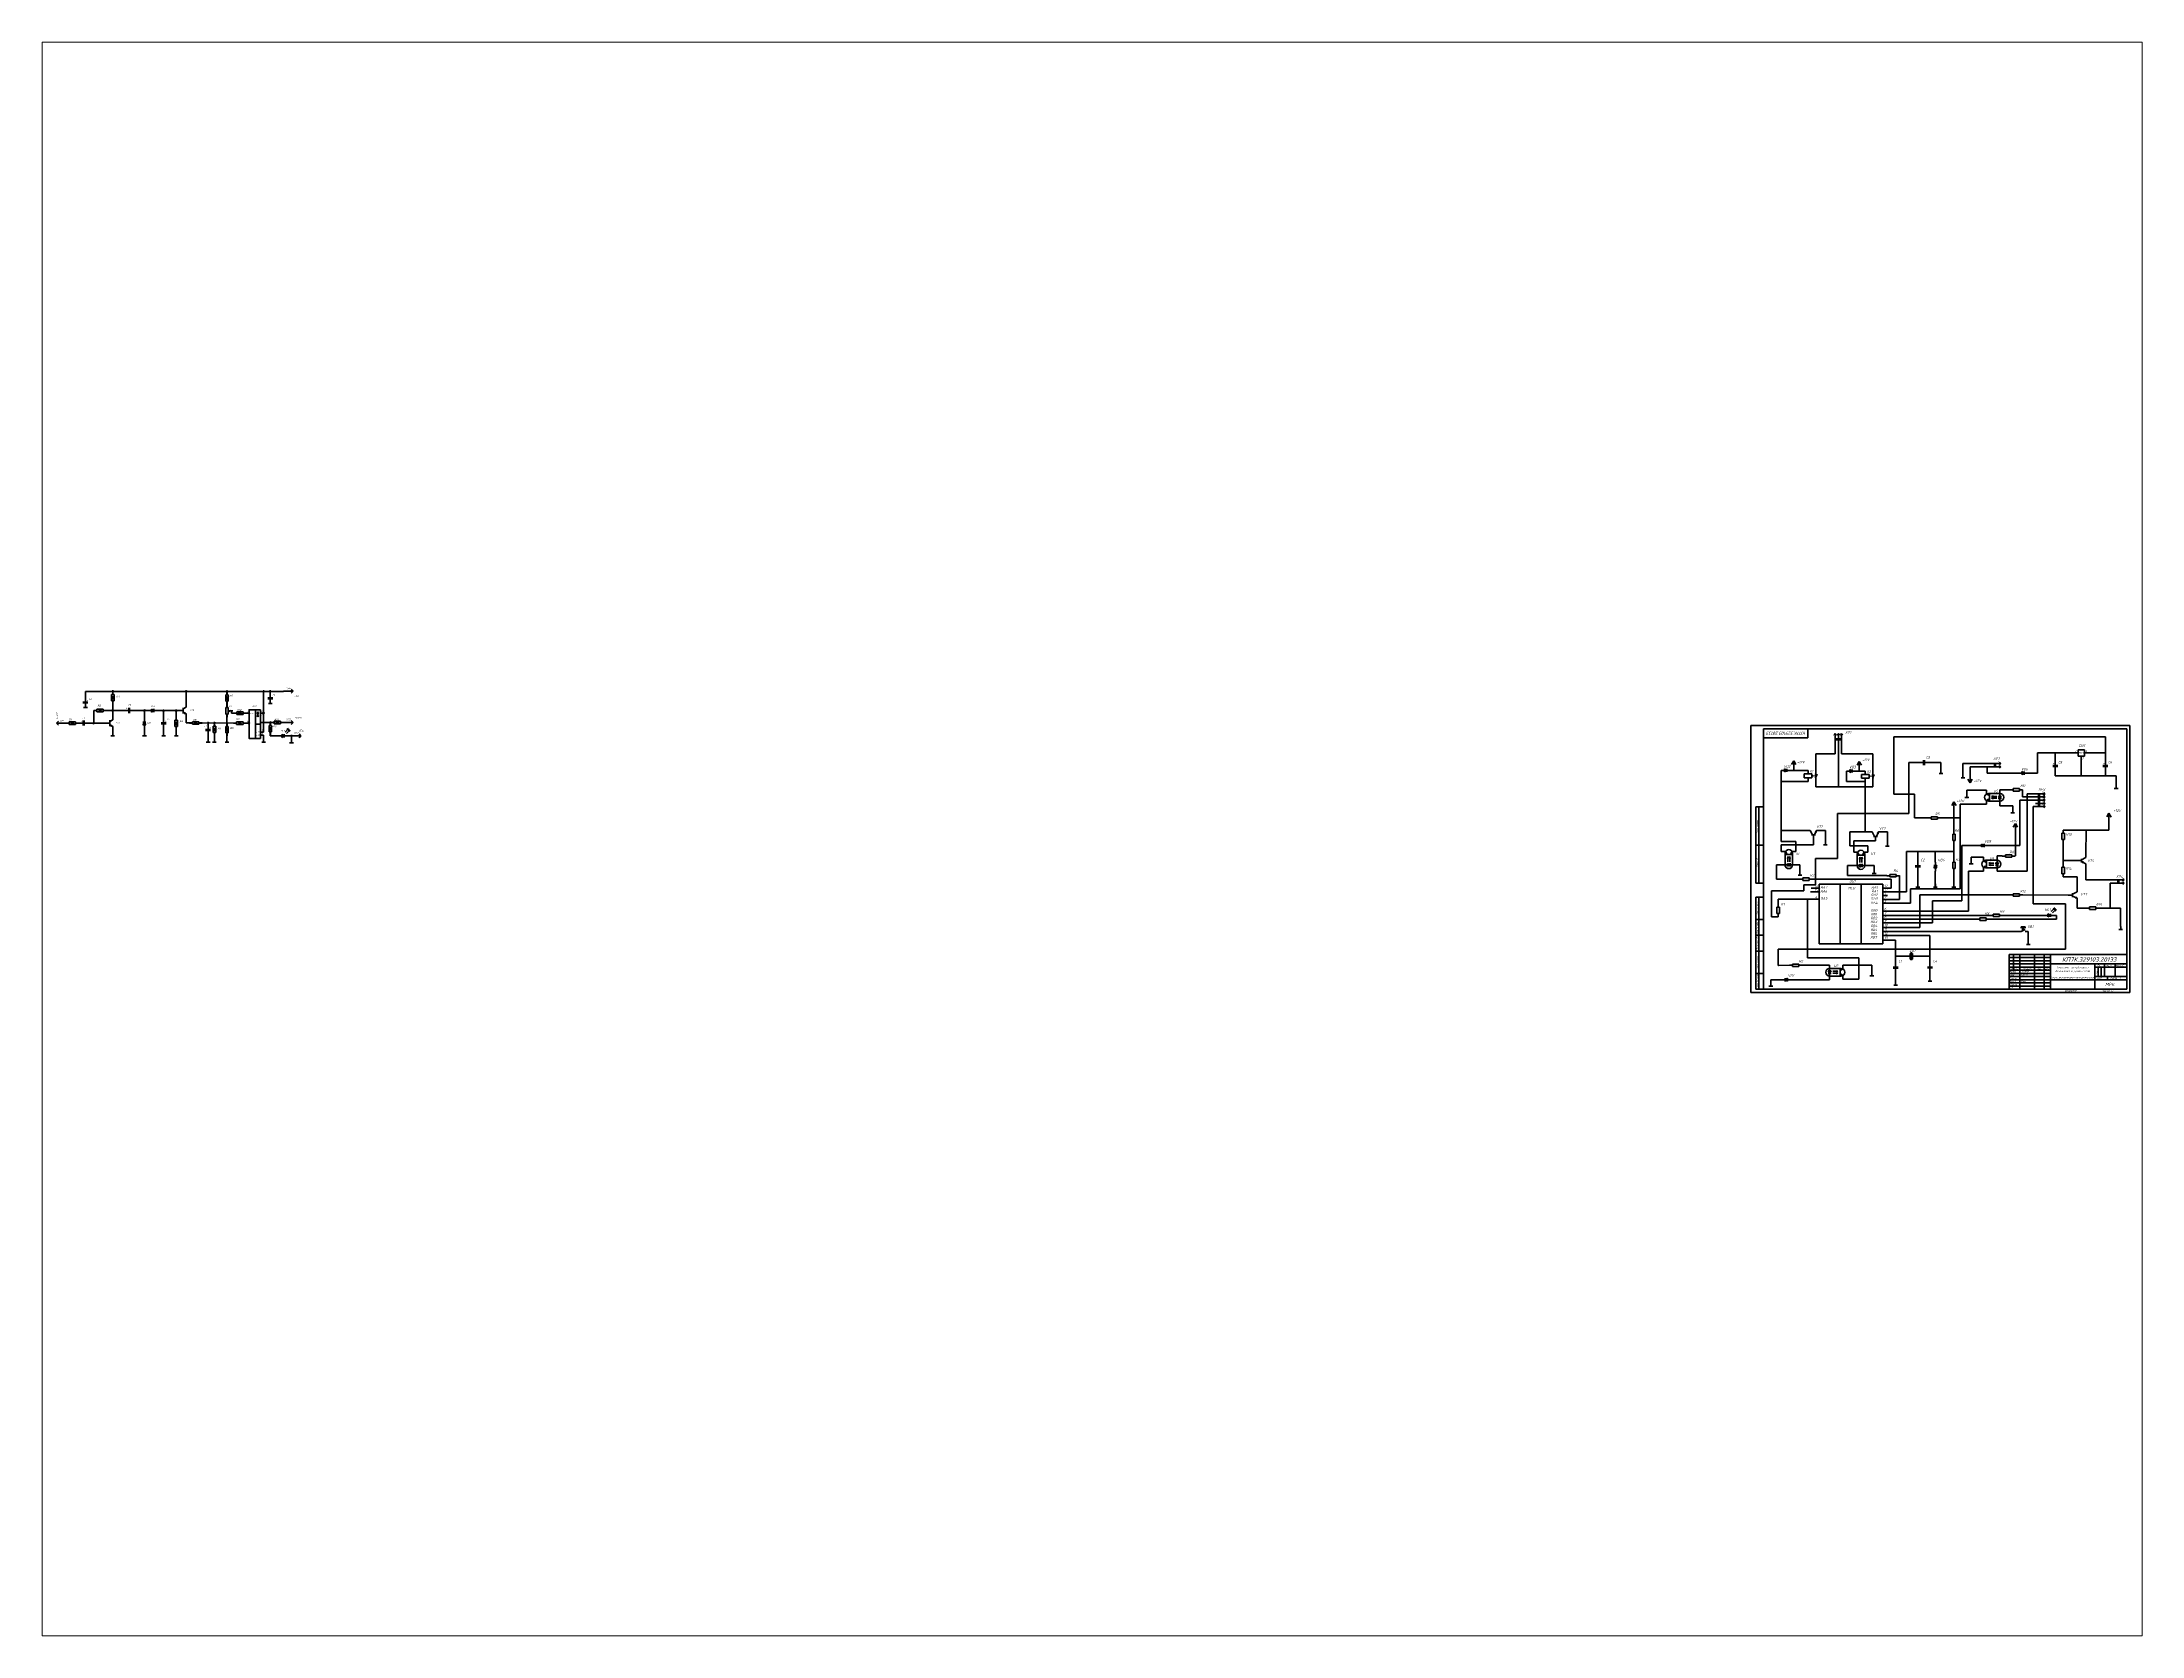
# Paper-space layout 'Layout1' of a CAD drawing. Header units: millimetres. Extents: x 26 to 231, y 20 to 176.
# The model-space entities are those that its viewports show. They can reach past a viewport. Long polylines and large blocks are cut down to what shows.
import ezdxf

# ---------------------------------------------------------------- set-up
doc = ezdxf.new("R2010")
doc.units = ezdxf.units.MM
doc.layers.get('0').update_dxf_attribs({"lineweight": 60})
doc.styles.get("Standard").update_dxf_attribs({"font": 'isocpeui.ttf'})
doc.styles.add('Мой', font='isocpeui.ttf')
doc.styles.add('стиль1', font='romans.shx', dxfattribs={"width": 0.75, "oblique": 15, "height": 3.5})

# ---------------------------------------------------------------- blocks, each defined once
blk = doc.blocks.new('rezistor')
for p, q in [((46.9, 169.8), (51.9, 169.8)), ((51.9, 169.8), (51.9, 171.8)), ((51.9, 171.8), (61.9, 171.8)), ((51.9, 169.8), (51.9, 167.8)), ((51.9, 167.8), (61.9, 167.8)), ((61.9, 171.8), (61.9, 169.8)), ((61.9, 169.8), (66.9, 169.8)), ((61.9, 167.8), (61.9, 169.8))]:
    blk.add_line(p, q)
blk = doc.blocks.new('rezistor 0_125')
at = {"lineweight": 50}
for p, q in [((154.8, 794.4), (153.4, 794.4)), ((158.4, 794.4), (154.8, 794.4)), ((158.4, 796.4), (168.4, 796.4)), ((158.4, 792.4), (158.4, 796.4)), ((160.8, 795.3), (164.3, 793.3)), ((162.7, 795.3), (166.2, 793.3)), ((168.4, 796.4), (166.5, 796.4)), ((168.4, 796.4), (168.4, 792.4)), ((168.4, 794.4), (173.4, 794.4)), ((168.4, 792.4), (158.4, 792.4))]:
    blk.add_line(p, q, dxfattribs=at)
at = {"color": 0, "lineweight": 50}
blk.add_blockref('rezistor', (106.5, 624.5), dxfattribs=at)
blk = doc.blocks.new('XP1')
at = {"linetype": 'Continuous', "lineweight": 50}
for p, q in [((299.1, 503.3), (306.6, 503.3)), ((306.6, 503.3), (314.1, 503.3)), ((314.1, 503.3), (311.1, 506.3)), ((314.1, 503.3), (311.1, 500.3))]:
    blk.add_line(p, q, dxfattribs=at)
blk = doc.blocks.new('condensator')
at = {"linetype": 'Continuous', "lineweight": 50}
for p, q in [((155.8, 727.6), (159.8, 727.6)), ((155.8, 727.6), (159.8, 727.6)), ((159.8, 727.6), (159.8, 734.6)), ((159.8, 727.6), (163.8, 727.6)), ((155.8, 726.1), (159.8, 726.1)), ((159.8, 719.1), (159.8, 726.1)), ((159.8, 726.1), (163.8, 726.1))]:
    blk.add_line(p, q, dxfattribs=at)
blk = doc.blocks.new('VD1')
at = {"linetype": 'Continuous', "lineweight": 50}
for p, q in [((222.3, 669.6), (227.3, 669.6)), ((227.3, 669.6), (227.3, 671.9)), ((231.3, 669.6), (227.3, 671.9)), ((231.3, 669.6), (227.3, 667.2)), ((227.3, 669.6), (231.3, 669.6)), ((227.3, 669.6), (227.3, 667.2)), ((231.3, 669.6), (231.3, 672.1)), ((231.3, 669.6), (236.3, 669.6)), ((231.3, 667.1), (231.3, 669.6))]:
    blk.add_line(p, q, dxfattribs=at)
blk = doc.blocks.new('Strelka')
h = blk.add_hatch(color=256)
h.paths.add_polyline_path([(233.5, 172.7), (234.3, 175.7), (233.5, 175.7)])
h.paths.add_polyline_path([(233.5, 175.7), (232.7, 175.7), (233.5, 172.7)])
for p, q in [((233.5, 175.7), (232.7, 175.7)), ((233.5, 172.7), (232.7, 175.7)), ((233.5, 175.7), (233.5, 179.7)), ((233.5, 175.7), (234.3, 175.7)), ((233.5, 172.7), (233.5, 175.7)), ((233.5, 172.7), (234.3, 175.7))]:
    blk.add_line(p, q)
blk = doc.blocks.new('rezistor peremennyj')
at = {"lineweight": 50}
for p, q in [((250.3, 784), (255.3, 784)), ((265.3, 786), (255.3, 786)), ((255.3, 786), (255.3, 784)), ((255.3, 784), (255.3, 782)), ((255.3, 782), (265.3, 782)), ((260.3, 793), (260.3, 789)), ((265.3, 782), (265.3, 786)), ((265.3, 784), (270.3, 784))]:
    blk.add_line(p, q, dxfattribs=at)
for name, p in [('rezistor', (203.4, 614.1)), ('Strelka', (26.8, 613.3))]:
    blk.add_blockref(name, p, dxfattribs=at)
blk = doc.blocks.new('*U18')
at = {"color": 7, "linetype": 'Continuous', "lineweight": 50}
for p, q in [((367.5, 342.9), (372.5, 342.9)), ((390.5, 347.9), (382.5, 347.9)), ((382.5, 302.9), (382.5, 337.9)), ((386.5, 344.8), (385.5, 343)), ((386.5, 341.2), (385.5, 343)), ((385.5, 341.2), (387.6, 341.2)), ((385.5, 340.4), (387.6, 340.4)), ((386.5, 340.4), (385.5, 338.6)), ((386.5, 336.8), (385.5, 338.6)), ((386.5, 344.8), (387.6, 343)), ((386.5, 341.2), (387.6, 343)), ((386.5, 340.4), (387.6, 338.6)), ((386.5, 336.8), (387.6, 338.6)), ((390.5, 347.9), (390.5, 338.9)), ((390.5, 342.9), (395.5, 342.9)), ((390.5, 336.9), (390.5, 302.9)), ((367.2, 326.8), (371.2, 326.8)), ((390.4, 325.4), (382.4, 325.4)), ((390.5, 302.9), (382.5, 302.9)), ((390.5, 327.9), (395.5, 327.9)), ((390.5, 312.9), (395.5, 312.9)), ((390.5, 307.9), (395.5, 307.9))]:
    blk.add_line(p, q, dxfattribs=at)
blk.add_lwpolyline([(372.5, 336.9), (372.5, 302.9), (382.5, 302.9), (382.5, 347.9), (372.5, 347.9), (372.5, 338.9)], dxfattribs=at)
blk.add_circle((372.5, 326.9), 1, dxfattribs=at)
for s, height, p in [('4', 3, (369, 328.2)), ('3', 3, (369.4, 344.2)), ('==', 4, (373.4, 341.8)), ('2', 3, (391.8, 339)), ('9', 3, (391.7, 343.7)), ('+U', 3, (383.5, 311.7)), ('-U', 3, (383.5, 306.7)), ('6', 3, (391.9, 308.6)), ('11', 3, (391.9, 313.8))]:
    blk.add_text(s, height=height, dxfattribs=at).set_placement(p)
blk = doc.blocks.new('VD5')
at = {"linetype": 'Continuous'}
for p, q in [((282.2, 673.5), (279.7, 673.5)), ((282.2, 673.5), (279.9, 669.5)), ((282.2, 669.5), (279.9, 669.5)), ((282.2, 673.5), (282.2, 678.5)), ((282.2, 669.5), (282.2, 673.5)), ((282.2, 673.5), (284.5, 669.5)), ((284.7, 673.5), (282.2, 673.5)), ((282.2, 664.5), (282.2, 669.5)), ((282.2, 669.5), (284.5, 669.5)), ((284.7, 673.5), (284.7, 672))]:
    blk.add_line(p, q, dxfattribs=at)
blk = doc.blocks.new('U5')
at = {"linetype": 'Continuous'}
for p, q in [((135.5, 535.8), (138, 535.8)), ((138, 539.8), (135.7, 539.8)), ((138, 535.8), (135.7, 539.8)), ((138, 548.8), (138, 539.8)), ((138, 543.8), (156, 543.8)), ((138, 539.8), (140.3, 539.8)), ((138, 535.8), (140.3, 539.8)), ((138, 539.8), (138, 535.8)), ((138, 535.8), (138, 537.8)), ((138, 535.8), (138, 526.8)), ((138, 535.8), (140.5, 535.8)), ((138, 531.8), (156, 531.8)), ((151, 539.3), (143, 539.3)), ((151, 536.3), (143, 536.3)), ((151, 539.3), (148, 540.1)), ((151, 539.3), (148, 538.5)), ((151, 536.3), (148, 537.1)), ((151, 536.3), (148, 535.5)), ((159, 543), (154.5, 540.4)), ((154.5, 537.8), (154.5, 542.3)), ((154.5, 533.3), (154.5, 537.8)), ((156.4, 534.1), (154.5, 535.2)), ((159, 532.6), (156, 533.4)), ((159, 532.6), (156.4, 534.1)), ((159, 532.6), (156.8, 534.8)), ((159, 543), (159, 548.8)), ((159, 532.6), (159, 526.8))]:
    blk.add_line(p, q, dxfattribs=at)
for centre, start, end in [((138, 537.8), 90, 270), ((156, 537.8), 270, 90)]:
    blk.add_arc(centre, 6, start, end, dxfattribs=at)
blk = doc.blocks.new('XP1 1')
at = {"linetype": 'Continuous'}
for p, q in [((393.6, 500.8), (408.6, 500.8)), ((398.7, 500.8), (398.7, 490.8)), ((400.2, 500.8), (400.2, 490.8)), ((408.6, 500.8), (406.6, 502.8)), ((408.6, 500.8), (406.6, 498.8)), ((408.6, 495.8), (406.6, 497.8)), ((393.6, 495.8), (408.6, 495.8)), ((393.6, 490.8), (408.6, 490.8)), ((408.6, 495.8), (406.6, 493.8)), ((408.6, 490.8), (406.6, 492.8)), ((408.6, 490.8), (406.6, 488.8))]:
    blk.add_line(p, q, dxfattribs=at)
for s, p in [('2', (403.9, 496.6)), ('1', (403.9, 501.6)), ('3', (403.9, 491.6))]:
    blk.add_text(s, height=3, dxfattribs=at).set_placement(p)
blk = doc.blocks.new('SA1')
at = {"linetype": 'Continuous'}
for p, q in [((310.9, 554.7), (315.9, 554.7)), ((315.9, 554.7), (321.9, 558.1)), ((321.9, 554.7), (326.9, 554.7))]:
    blk.add_line(p, q, dxfattribs=at)
blk = doc.blocks.new('SB1')
at = {"linetype": 'Continuous', "lineweight": 50}
for p, q in [((153.8, 505.7), (147.8, 505.7)), ((147.8, 505.7), (147.8, 503.7)), ((150, 499.6), (150, 505.7)), ((151.5, 500.4), (151.5, 505.7)), ((153.8, 503.7), (153.8, 505.7))]:
    blk.add_line(p, q, dxfattribs=at)
at = {"color": 0, "lineweight": 50}
blk.add_blockref('SA1', (-168.1, -56.4), dxfattribs=at)
blk = doc.blocks.new('XP1 111')
at = {"linetype": 'Continuous'}
for p, q in [((169.5, 220.8), (184.5, 220.8)), ((169.5, 215.8), (184.5, 215.8)), ((174.6, 220.8), (174.6, 215.8)), ((176.1, 220.8), (176.1, 215.8)), ((184.5, 220.8), (182.5, 222.8)), ((184.5, 220.8), (182.5, 218.8)), ((184.5, 215.8), (182.5, 217.8)), ((184.5, 215.8), (182.5, 213.8))]:
    blk.add_line(p, q, dxfattribs=at)
for s, p in [('2', (179.8, 216.6)), ('1', (179.8, 221.6))]:
    blk.add_text(s, height=3, dxfattribs=at).set_placement(p)
blk = doc.blocks.new('korp')
at = {"color": 7, "linetype": 'Continuous', "lineweight": 30}
for p, q in [((419.1, 386.2), (422.1, 386.2)), ((422.1, 386.2), (425.1, 386.2))]:
    blk.add_line(p, q, dxfattribs=at)
at = {"color": 7, "linetype": 'Continuous'}
blk.add_line((422.1, 381.2), (422.1, 386.2), dxfattribs=at)

msp = doc.modelspace()

# ---------------------------------------------------------------- hatches: boundary and pattern name
at = {"lineweight": 50, "true_color": 0xffffff}
h = msp.add_hatch(color=7, dxfattribs=at)
h.dxf.hatch_style = 1
h.paths.add_polyline_path([(4283.7, -2506.8, 0.414214), (4282.7, -2507.8, 0.005143), (4282.7, -2507.9), (4283.7, -2507.9)])
h.paths.add_polyline_path([(4283.7, -2506.8), (4283.7, -2507.9), (4284.7, -2507.9, 0.007284), (4284.7, -2507.8, 0.414214)])
h.paths.add_polyline_path([(4284.7, -2507.9), (4283.7, -2507.9), (4282.7, -2507.9, 0.975449)])
h = msp.add_hatch(color=7, dxfattribs=at)
h.dxf.hatch_style = 1
h.paths.add_polyline_path([(4399.3, -2506.8, 0.414214), (4398.3, -2507.8, 0.005143), (4398.3, -2507.8), (4399.3, -2507.8)])
h.paths.add_polyline_path([(4399.3, -2506.8), (4399.3, -2507.8), (4400.3, -2507.8, 0.007284), (4400.3, -2507.8, 0.414214)])
h.paths.add_polyline_path([(4400.3, -2507.8), (4399.3, -2507.8), (4398.3, -2507.8, 0.975449)])
h = msp.add_hatch(color=7, dxfattribs=at)
h.dxf.hatch_style = 1
h.paths.add_polyline_path([(4463.6, -2506.9, 0.414214), (4462.6, -2507.9, 0.005143), (4462.6, -2507.9), (4463.6, -2507.9)])
h.paths.add_polyline_path([(4463.6, -2506.9), (4463.6, -2507.9), (4464.6, -2507.9, 0.007284), (4464.6, -2507.9, 0.414214)])
h.paths.add_polyline_path([(4464.6, -2507.9), (4463.6, -2507.9), (4462.6, -2507.9, 0.975449)])
h = msp.add_hatch(color=7, dxfattribs=at)
h.dxf.hatch_style = 1
h.paths.add_polyline_path([(4521.3, -2506.8, 0.414214), (4520.3, -2507.8, 0.005143), (4520.3, -2507.8), (4521.3, -2507.8)])
h.paths.add_polyline_path([(4521.3, -2506.8), (4521.3, -2507.8), (4522.3, -2507.8, 0.007284), (4522.3, -2507.8, 0.414214)])
h.paths.add_polyline_path([(4522.3, -2507.8), (4521.3, -2507.8), (4520.3, -2507.8, 0.975449)])
h = msp.add_hatch(color=7, dxfattribs=at)
h.dxf.hatch_style = 1
h.paths.add_polyline_path([(4531.7, -2506.8, 0.414214), (4530.7, -2507.8, 0.005143), (4530.7, -2507.8), (4531.7, -2507.8)])
h.paths.add_polyline_path([(4531.7, -2506.8), (4531.7, -2507.8), (4532.7, -2507.8, 0.007284), (4532.7, -2507.8, 0.414214)])
h.paths.add_polyline_path([(4532.7, -2507.8), (4531.7, -2507.8), (4530.7, -2507.8, 0.975449)])
h = msp.add_hatch(color=7, dxfattribs=at)
h.dxf.hatch_style = 1
h.paths.add_polyline_path([(4283.7, -2537, 0.414214), (4282.7, -2538, 0.005143), (4282.7, -2538), (4283.7, -2538)])
h.paths.add_polyline_path([(4283.7, -2537), (4283.7, -2538), (4284.7, -2538, 0.007284), (4284.7, -2538, 0.414214)])
h.paths.add_polyline_path([(4284.7, -2538), (4283.7, -2538), (4282.7, -2538, 0.975449)])
h = msp.add_hatch(color=7, dxfattribs=at)
h.dxf.hatch_style = 1
h.paths.add_polyline_path([(4283.7, -2538), (4282.7, -2538, 0.41272), (4283.7, -2539)])
h = msp.add_hatch(color=7, dxfattribs=at)
h.dxf.hatch_style = 1
h.paths.add_polyline_path([(4283.7, -2537), (4283.7, -2538), (4284.7, -2537.9, 0.41272)])
h = msp.add_hatch(color=7, dxfattribs=at)
h.dxf.hatch_style = 1
h.paths.add_polyline_path([(4333.8, -2537.1, 0.414214), (4332.8, -2538.1, 0.005143), (4332.8, -2538.1), (4333.8, -2538.1)])
h.paths.add_polyline_path([(4333.8, -2537.1), (4333.8, -2538.1), (4334.8, -2538.1, 0.007284), (4334.8, -2538.1, 0.414214)])
h.paths.add_polyline_path([(4334.8, -2538.1), (4333.8, -2538.1), (4332.8, -2538.1, 0.975449)])
h = msp.add_hatch(color=7, dxfattribs=at)
h.dxf.hatch_style = 1
h.paths.add_polyline_path([(4363.6, -2537.1, 0.414214), (4362.6, -2538.1, 0.005143), (4362.6, -2538.2), (4363.6, -2538.2)])
h.paths.add_polyline_path([(4363.6, -2537.1), (4363.6, -2538.2), (4364.6, -2538.2, 0.007284), (4364.6, -2538.1, 0.414214)])
h.paths.add_polyline_path([(4364.6, -2538.2), (4363.6, -2538.2), (4362.6, -2538.2, 0.975449)])
h = msp.add_hatch(color=7, dxfattribs=at)
h.dxf.hatch_style = 1
h.paths.add_polyline_path([(4383.6, -2537.1, 0.414214), (4382.6, -2538.1, 0.005143), (4382.6, -2538.1), (4383.6, -2538.2)])
h.paths.add_polyline_path([(4383.6, -2537.1), (4383.6, -2538.2), (4384.6, -2538.2, 0.007284), (4384.6, -2538.1, 0.414214)])
h.paths.add_polyline_path([(4384.6, -2538.2), (4383.6, -2538.2), (4382.6, -2538.1, 0.975449)])
h = msp.add_hatch(color=7, dxfattribs=at)
h.dxf.hatch_style = 1
h.paths.add_polyline_path([(4521.3, -2540.9, 0.414214), (4520.3, -2541.9, 0.005143), (4520.3, -2541.9), (4521.3, -2541.9)])
h.paths.add_polyline_path([(4521.3, -2540.9), (4521.3, -2541.9), (4522.3, -2541.9, 0.007284), (4522.3, -2541.9, 0.414214)])
h.paths.add_polyline_path([(4522.3, -2541.9), (4521.3, -2541.9), (4520.3, -2541.9, 0.975449)])
h = msp.add_hatch(color=7, dxfattribs=at)
h.dxf.hatch_style = 1
h.paths.add_polyline_path([(4253.7, -2556.8, 0.414214), (4252.7, -2557.8, 0.005143), (4252.7, -2557.8), (4253.7, -2557.8)])
h.paths.add_polyline_path([(4253.7, -2556.8), (4253.7, -2557.8), (4254.7, -2557.8, 0.007284), (4254.7, -2557.8, 0.414214)])
h.paths.add_polyline_path([(4254.7, -2557.8), (4253.7, -2557.8), (4252.7, -2557.8, 0.975449)])
h = msp.add_hatch(color=7, dxfattribs=at)
h.dxf.hatch_style = 1
h.paths.add_polyline_path([(4433.8, -2556.7, 0.414214), (4432.8, -2557.7, 0.005143), (4432.8, -2557.7), (4433.8, -2557.7)])
h.paths.add_polyline_path([(4433.8, -2556.7), (4433.8, -2557.7), (4434.8, -2557.7, 0.007284), (4434.8, -2557.7, 0.414214)])
h.paths.add_polyline_path([(4434.8, -2557.7), (4433.8, -2557.7), (4432.8, -2557.7, 0.975449)])
h = msp.add_hatch(color=7, dxfattribs=at)
h.dxf.hatch_style = 1
h.paths.add_polyline_path([(4443.8, -2556.8, 0.414214), (4442.8, -2557.8, 0.005143), (4442.8, -2557.8), (4443.8, -2557.8)])
h.paths.add_polyline_path([(4443.8, -2556.8), (4443.8, -2557.8), (4444.8, -2557.8, 0.007284), (4444.8, -2557.8, 0.414214)])
h.paths.add_polyline_path([(4444.8, -2557.8), (4443.8, -2557.8), (4442.8, -2557.8, 0.975449)])
h = msp.add_hatch(color=7, dxfattribs=at)
h.dxf.hatch_style = 1
h.paths.add_polyline_path([(4531.9, -2555.8, 0.414214), (4530.9, -2556.8, 0.005143), (4530.9, -2556.9), (4531.9, -2556.9)])
h.paths.add_polyline_path([(4531.9, -2555.8), (4531.9, -2556.9), (4532.9, -2556.9, 0.007284), (4532.9, -2556.8, 0.414214)])
h.paths.add_polyline_path([(4532.9, -2556.9), (4531.9, -2556.9), (4530.9, -2556.9, 0.975449)])
h = msp.add_hatch(color=7, dxfattribs=at)
h.dxf.hatch_style = 1
h.paths.add_polyline_path([(4565.1, -2576.9, 0.414214), (4564.1, -2577.9, 0.005143), (4564.1, -2577.9), (4565.1, -2577.9)])
h.paths.add_polyline_path([(4565.1, -2576.9), (4565.1, -2577.9), (4566.1, -2577.9, 0.007284), (4566.1, -2577.9, 0.414214)])
h.paths.add_polyline_path([(4566.1, -2577.9), (4565.1, -2577.9), (4564.1, -2577.9, 0.975449)])
at = {"lineweight": 50}
h = msp.add_hatch(color=0, dxfattribs=at)
h.dxf.hatch_style = 1
h.paths.add_polyline_path([(7342.3, -2603.6, 0.414214), (7341.1, -2604.8, 0.005143), (7341.1, -2604.8), (7342.3, -2604.8)])
h.paths.add_polyline_path([(7342.3, -2603.6), (7342.3, -2604.8), (7343.5, -2604.8, 0.007284), (7343.5, -2604.8, 0.414214)])
h.paths.add_polyline_path([(7343.5, -2604.8), (7342.3, -2604.8), (7341.1, -2604.8, 0.975449)])
h = msp.add_hatch(color=0, dxfattribs=at)
h.dxf.hatch_style = 1
h.paths.add_polyline_path([(7421.4, -2603.7, 0.414214), (7420.2, -2604.9, 0.005143), (7420.2, -2604.9), (7421.4, -2604.9)])
h.paths.add_polyline_path([(7421.4, -2603.7), (7421.4, -2604.9), (7422.6, -2604.9, 0.007284), (7422.6, -2604.9, 0.414214)])
h.paths.add_polyline_path([(7422.6, -2604.9), (7421.4, -2604.9), (7420.2, -2604.9, 0.975449)])
h = msp.add_hatch(color=0, dxfattribs=at)
h.dxf.hatch_style = 1
h.paths.add_polyline_path([(6930.6, -2630.9, 0.414214), (6929.4, -2632.1, 0.005143), (6929.4, -2632.1), (6930.6, -2632.1)])
h.paths.add_polyline_path([(6930.6, -2630.9), (6930.6, -2632.1), (6931.8, -2632.1, 0.007284), (6931.8, -2632.1, 0.414214)])
h.paths.add_polyline_path([(6931.8, -2632.1), (6930.6, -2632.1), (6929.4, -2632.1, 0.975449)])
h = msp.add_hatch(color=0, dxfattribs=at)
h.dxf.hatch_style = 1
h.paths.add_polyline_path([(7235.1, -2625.6, 0.414214), (7233.9, -2626.8, 0.005143), (7233.9, -2626.9), (7235.1, -2626.9)])
h.paths.add_polyline_path([(7235.1, -2625.6), (7235.1, -2626.9), (7236.3, -2626.9, 0.007284), (7236.3, -2626.8, 0.414214)])
h.paths.add_polyline_path([(7236.3, -2626.9), (7235.1, -2626.9), (7233.9, -2626.9, 0.975449)])
h = msp.add_hatch(color=0, dxfattribs=at)
h.dxf.hatch_style = 1
h.paths.add_polyline_path([(7383.3, -2639.4, 0.414214), (7382.1, -2640.6, 0.005143), (7382.1, -2640.6), (7383.3, -2640.6)])
h.paths.add_polyline_path([(7383.3, -2639.4), (7383.3, -2640.6), (7384.5, -2640.6, 0.007284), (7384.5, -2640.6, 0.414214)])
h.paths.add_polyline_path([(7384.5, -2640.6), (7383.3, -2640.6), (7382.1, -2640.6, 0.975449)])
h = msp.add_hatch(color=0, dxfattribs=at)
h.dxf.hatch_style = 1
h.paths.add_polyline_path([(7421.4, -2639.4, 0.414214), (7420.2, -2640.6, 0.005143), (7420.2, -2640.6), (7421.4, -2640.6)])
h.paths.add_polyline_path([(7421.4, -2639.4), (7421.4, -2640.6), (7422.6, -2640.6, 0.007284), (7422.6, -2640.6, 0.414214)])
h.paths.add_polyline_path([(7422.6, -2640.6), (7421.4, -2640.6), (7420.2, -2640.6, 0.975449)])
h = msp.add_hatch(color=0, dxfattribs=at)
h.dxf.hatch_style = 1
h.paths.add_polyline_path([(6911, -2648.2, 0.414214), (6909.8, -2649.4, 0.005143), (6909.8, -2649.4), (6911, -2649.4)])
h.paths.add_polyline_path([(6911, -2648.2), (6911, -2649.4), (6912.2, -2649.4, 0.007284), (6912.2, -2649.4, 0.414214)])
h.paths.add_polyline_path([(6912.2, -2649.4), (6911, -2649.4), (6909.8, -2649.4, 0.975449)])
h = msp.add_hatch(color=0, dxfattribs=at)
h.dxf.hatch_style = 1
h.paths.add_polyline_path([(7001, -2656.5, 0.414214), (6999.8, -2657.7, 0.005143), (6999.8, -2657.7), (7001, -2657.7)])
h.paths.add_polyline_path([(7001, -2656.5), (7001, -2657.7), (7002.2, -2657.7, 0.007284), (7002.2, -2657.7, 0.414214)])
h.paths.add_polyline_path([(7002.2, -2657.7), (7001, -2657.7), (6999.8, -2657.7, 0.975449)])
h = msp.add_hatch(color=0, dxfattribs=at)
h.dxf.hatch_style = 1
h.paths.add_polyline_path([(7043.2, -2648.3, 0.414214), (7042, -2649.5, 0.005143), (7042, -2649.5), (7043.2, -2649.5)])
h.paths.add_polyline_path([(7043.2, -2648.3), (7043.2, -2649.5), (7044.4, -2649.5, 0.007284), (7044.4, -2649.5, 0.414214)])
h.paths.add_polyline_path([(7044.4, -2649.5), (7043.2, -2649.5), (7042, -2649.5, 0.975449)])
h = msp.add_hatch(color=0, dxfattribs=at)
h.dxf.hatch_style = 1
h.paths.add_polyline_path([(7111.9, -2668.6, 0.414214), (7110.7, -2669.8, 0.005143), (7110.7, -2669.8), (7111.9, -2669.8)])
h.paths.add_polyline_path([(7111.9, -2668.6), (7111.9, -2669.8), (7113.1, -2669.8, 0.007284), (7113.1, -2669.8, 0.414214)])
h.paths.add_polyline_path([(7113.1, -2669.8), (7111.9, -2669.8), (7110.7, -2669.8, 0.975449)])
h = msp.add_hatch(color=0, dxfattribs=at)
h.dxf.hatch_style = 1
h.paths.add_polyline_path([(7192.5, -2705.7, 0.414214), (7191.3, -2706.9, 0.005143), (7191.3, -2706.9), (7192.5, -2706.9)])
h.paths.add_polyline_path([(7192.5, -2705.7), (7192.5, -2706.9), (7193.7, -2706.9, 0.007284), (7193.7, -2706.9, 0.414214)])
h.paths.add_polyline_path([(7193.7, -2706.9), (7192.5, -2706.9), (7191.3, -2706.9, 0.975449)])
h = msp.add_hatch(color=0, dxfattribs=at)
h.dxf.hatch_style = 1
h.paths.add_polyline_path([(6910.9, -2725.7, 0.414214), (6909.7, -2726.9, 0.005143), (6909.7, -2727), (6910.9, -2727)])
h.paths.add_polyline_path([(6910.9, -2725.7), (6910.9, -2727), (6912.1, -2727, 0.007284), (6912.1, -2726.9, 0.414214)])
h.paths.add_polyline_path([(6912.1, -2727), (6910.9, -2727), (6909.7, -2727, 0.975449)])
h = msp.add_hatch(color=0, dxfattribs=at)
h.dxf.hatch_style = 1
h.paths.add_polyline_path([(7043.2, -2727.7, 0.414214), (7042, -2728.9, 0.005143), (7042, -2729), (7043.2, -2729)])
h.paths.add_polyline_path([(7043.2, -2727.7), (7043.2, -2729), (7044.4, -2729, 0.007284), (7044.4, -2728.9, 0.414214)])
h.paths.add_polyline_path([(7044.4, -2729), (7043.2, -2729), (7042, -2729, 0.975449)])
h = msp.add_hatch(color=0, dxfattribs=at)
h.dxf.hatch_style = 1
h.paths.add_polyline_path([(7390.9, -2725, 0.414214), (7389.7, -2726.2, 0.005143), (7389.7, -2726.3), (7390.9, -2726.3)])
h.paths.add_polyline_path([(7390.9, -2725), (7390.9, -2726.3), (7392.1, -2726.3, 0.007284), (7392.1, -2726.2, 0.414214)])
h.paths.add_polyline_path([(7392.1, -2726.3), (7390.9, -2726.3), (7389.7, -2726.3, 0.975449)])
h = msp.add_hatch(dxfattribs=at)
h.set_pattern_fill('ANGLE', color=256)
h.set_pattern_definition([(0, (524.514, -134.942), (0, 6.985), [5.08, -1.905]), (90, (524.514, -134.942), (-6.985, 4e-16), [5.08, -1.905])])
h.paths.add_polyline_path([(4824.6, -2763.7, 0.413843), (4823.5, -2764.8), (4824.6, -2764.8)])
h.paths.add_polyline_path([(4824.6, -2763.7), (4824.6, -2764.8), (4825.7, -2764.8, 0.414584)])
h.paths.add_polyline_path([(4825.7, -2764.8), (4824.6, -2764.8), (4823.5, -2764.8, 1)])
h = msp.add_hatch(color=0, dxfattribs=at)
h.dxf.hatch_style = 1
h.paths.add_polyline_path([(7125.9, -2758.7, 0.414214), (7124.7, -2759.9, 0.005143), (7124.7, -2759.9), (7125.9, -2759.9)])
h.paths.add_polyline_path([(7125.9, -2758.7), (7125.9, -2759.9), (7127.1, -2759.9, 0.007284), (7127.1, -2759.9, 0.414214)])
h.paths.add_polyline_path([(7127.1, -2759.9), (7125.9, -2759.9), (7124.7, -2759.9, 0.975449)])
h = msp.add_hatch(color=0, dxfattribs=at)
h.dxf.hatch_style = 1
h.paths.add_polyline_path([(7153.5, -2758.8, 0.414214), (7152.3, -2760, 0.005143), (7152.3, -2760), (7153.5, -2760)])
h.paths.add_polyline_path([(7153.5, -2758.8), (7153.5, -2760), (7154.7, -2760, 0.007284), (7154.7, -2760, 0.414214)])
h.paths.add_polyline_path([(7154.7, -2760), (7153.5, -2760), (7152.3, -2760, 0.975449)])
h = msp.add_hatch(color=0, dxfattribs=at)
h.dxf.hatch_style = 1
h.paths.add_polyline_path([(7182.8, -2758.7, 0.414214), (7181.6, -2759.9, 0.005143), (7181.6, -2759.9), (7182.8, -2760)])
h.paths.add_polyline_path([(7182.8, -2758.7), (7182.8, -2760), (7184, -2760, 0.007284), (7184, -2759.9, 0.414214)])
h.paths.add_polyline_path([(7184, -2760), (7182.8, -2760), (7181.6, -2759.9, 0.975449)])
h = msp.add_hatch(color=0, dxfattribs=at)
h.dxf.hatch_style = 1
h.paths.add_polyline_path([(7354.7, -2773, 0.414214), (7353.5, -2774.2, 0.005143), (7353.5, -2774.2), (7354.7, -2774.2)])
h.paths.add_polyline_path([(7354.7, -2773), (7354.7, -2774.2), (7355.9, -2774.2, 0.007284), (7355.9, -2774.2, 0.414214)])
h.paths.add_polyline_path([(7355.9, -2774.2), (7354.7, -2774.2), (7353.5, -2774.2, 0.975449)])
h = msp.add_hatch(color=0, dxfattribs=at)
h.dxf.hatch_style = 1
h.paths.add_polyline_path([(6952.2, -2833.7, 0.414214), (6951, -2834.9, 0.005143), (6951, -2834.9), (6952.2, -2834.9)])
h.paths.add_polyline_path([(6952.2, -2833.7), (6952.2, -2834.9), (6953.4, -2835, 0.007284), (6953.4, -2834.9, 0.414214)])
h.paths.add_polyline_path([(6953.4, -2835), (6952.2, -2834.9), (6951, -2834.9, 0.975449)])
h = msp.add_hatch(color=0, dxfattribs=at)
h.dxf.hatch_style = 1
h.paths.add_polyline_path([(7429, -2847.7, 0.414214), (7427.8, -2848.9, 0.005143), (7427.8, -2848.9), (7429, -2848.9)])
h.paths.add_polyline_path([(7429, -2847.7), (7429, -2848.9), (7430.2, -2848.9, 0.007284), (7430.2, -2848.9, 0.414214)])
h.paths.add_polyline_path([(7430.2, -2848.9), (7429, -2848.9), (7427.8, -2848.9, 0.975449)])
h = msp.add_hatch(color=0, dxfattribs=at)
h.dxf.hatch_style = 1
h.paths.add_polyline_path([(7091, -2923.3, 0.414214), (7089.8, -2924.5, 0.005143), (7089.8, -2924.5), (7091, -2924.6)])
h.paths.add_polyline_path([(7091, -2923.3), (7091, -2924.6), (7092.2, -2924.6, 0.007284), (7092.2, -2924.5, 0.414214)])
h.paths.add_polyline_path([(7092.2, -2924.6), (7091, -2924.6), (7089.8, -2924.5, 0.975449)])
h = msp.add_hatch(color=0, dxfattribs=at)
h.dxf.hatch_style = 1
h.paths.add_polyline_path([(7145.1, -2923.6, 0.414214), (7143.9, -2924.8, 0.005143), (7143.9, -2924.8), (7145.1, -2924.8)])
h.paths.add_polyline_path([(7145.1, -2923.6), (7145.1, -2924.8), (7146.3, -2924.8, 0.007284), (7146.3, -2924.8, 0.414214)])
h.paths.add_polyline_path([(7146.3, -2924.8), (7145.1, -2924.8), (7143.9, -2924.8, 0.975449)])

# ---------------------------------------------------------------- linework, layer by layer
for p, q in [((4283.7, -2507.8), (4240.7, -2507.8)), ((4240.7, -2509.1), (4240.7, -2507.8)), ((4240.7, -2517.6), (4240.7, -2509.1)), ((4283.7, -2507.8), (4552.6, -2507.8)), ((4399.3, -2527.9), (4399.3, -2507.8)), ((4521.3, -2571.9), (4521.3, -2507.8)), ((4531.7, -2511.2), (4531.7, -2507.8)), ((4240.7, -2533.1), (4237.7, -2533.1)), ((4240.7, -2533.1), (4243.7, -2533.1)), ((4253.7, -2538), (4253.7, -2557.8)), ((4273.7, -2538), (4301.9, -2537.9)), ((4283.7, -2547.7), (4283.7, -2527.8)), ((4317.3, -2537.9), (4339.5, -2538.2)), ((4333.6, -2551.2), (4333.8, -2538.1)), ((4353.5, -2538.2), (4363.6, -2538.2)), ((4363.6, -2538.2), (4385.3, -2538.1)), ((4363.8, -2550.6), (4363.8, -2538.2)), ((4383.6, -2548.2), (4383.6, -2538.1)), ((4470.7, -2541.9), (4470.7, -2538.4)), ((4473.9, -2541.9), (4470.7, -2541.9)), ((4531.7, -2526.8), (4528.7, -2526.8)), ((4531.7, -2526.8), (4534.7, -2526.8)), ((4245.5, -2557.8), (4269.7, -2557.9)), ((4283.7, -2577.9), (4280.7, -2577.9)), ((4283.7, -2568.1), (4283.7, -2570.7)), ((4283.7, -2570.7), (4283.7, -2577.8)), ((4283.7, -2577.9), (4286.7, -2577.9)), ((4333.7, -2577.8), (4330.7, -2577.8)), ((4333.6, -2565.2), (4333.7, -2577.8)), ((4333.7, -2577.8), (4336.7, -2577.8)), ((4363.8, -2577.9), (4360.8, -2577.9)), ((4363.8, -2566.1), (4363.8, -2567.7)), ((4363.8, -2567.7), (4363.8, -2577.9)), ((4363.8, -2577.9), (4366.8, -2577.9)), ((4383.7, -2577.9), (4380.7, -2577.9)), ((4383.6, -2568.2), (4383.7, -2577.9)), ((4383.7, -2577.9), (4386.7, -2577.9)), ((4399.3, -2548.3), (4399.3, -2557.6)), ((4399.7, -2557.6), (4399.3, -2557.6)), ((4404.6, -2557.6), (4399.7, -2557.6)), ((4424.6, -2557.6), (4473.8, -2558)), ((4433.8, -2561.1), (4433.8, -2557.7)), ((4433.8, -2576.5), (4433.8, -2577.7)), ((4433.8, -2577.7), (4433.8, -2587.7)), ((4443.8, -2577.8), (4443.8, -2587.9)), ((4463.6, -2558), (4463.6, -2548.4)), ((4463.6, -2578), (4463.6, -2587.9)), ((4521.3, -2556.9), (4532.8, -2556.8)), ((4521.3, -2576.9), (4521.3, -2587.9)), ((4531.8, -2576.8), (4531.8, -2577.9)), ((4531.8, -2577.9), (4541.7, -2577.9)), ((4561.7, -2577.9), (4565.2, -2577.9)), ((4565.2, -2577.9), (4565.2, -2588.7)), ((4434, -2587.8), (4431, -2587.8)), ((4434, -2587.8), (4437, -2587.8)), ((4443.8, -2587.9), (4440.8, -2587.9)), ((4443.8, -2587.9), (4446.8, -2587.9)), ((4463.7, -2587.9), (4460.7, -2587.9)), ((4463.7, -2587.9), (4466.7, -2587.9)), ((4521.3, -2587.9), (4518.3, -2587.9)), ((4521.3, -2587.9), (4524.3, -2587.9)), ((4565.1, -2588.7), (4562.1, -2588.7)), ((4565.1, -2588.7), (4568.1, -2588.7))]:
    msp.add_line(p, q, dxfattribs=at)
at = {"linetype": 'Continuous', "lineweight": 50}
for p, q in [((4390.3, -2538.1), (4385.3, -2538.1)), ((4390.3, -2538.1), (4394.8, -2538.1)), ((4399.3, -2532.9), (4394.8, -2535.5)), ((4394.8, -2538.1), (4394.8, -2533.6)), ((4394.8, -2542.6), (4394.8, -2538.1)), ((4396.7, -2541.8), (4394.8, -2540.7)), ((4399.3, -2543.3), (4396.3, -2542.5)), ((4399.3, -2543.3), (4396.7, -2541.8)), ((4399.3, -2543.3), (4397.1, -2541.1)), ((4399.3, -2527.9), (4399.3, -2532.9)), ((4399.3, -2543.3), (4399.3, -2548.3)), ((4274.7, -2557.9), (4269.7, -2557.9)), ((4274.7, -2557.9), (4279.2, -2557.9)), ((4283.7, -2552.7), (4279.2, -2555.3)), ((4279.2, -2557.9), (4279.2, -2553.4)), ((4279.2, -2562.4), (4279.2, -2557.9)), ((4281.1, -2561.6), (4279.2, -2560.5)), ((4283.7, -2563.1), (4280.7, -2562.3)), ((4283.7, -2563.1), (4281.1, -2561.6)), ((4283.7, -2563.1), (4281.5, -2560.9)), ((4283.7, -2547.7), (4283.7, -2552.7)), ((4283.7, -2563.1), (4283.7, -2568.1)), ((4541.7, -2577.9), (4549.7, -2577.9)), ((4549.7, -2577.9), (4549.7, -2575.6)), ((4553.7, -2577.9), (4549.7, -2575.6)), ((4549.7, -2577.9), (4549.7, -2580.2)), ((4553.7, -2577.9), (4549.7, -2580.2)), ((4549.7, -2577.9), (4553.7, -2577.9)), ((4553.7, -2577.9), (4551.7, -2577.9)), ((4553.7, -2577.9), (4553.7, -2575.4)), ((4553.7, -2577.9), (4561.7, -2577.9)), ((4553.7, -2580.4), (4553.7, -2577.9)), ((4555, -2571.9), (4560.7, -2566.3)), ((4557.1, -2574.1), (4562.8, -2568.4)), ((4560.7, -2566.3), (4558, -2567.8)), ((4560.7, -2566.3), (4559.1, -2569)), ((4562.8, -2568.4), (4560.1, -2570)), ((4562.8, -2568.4), (4561.3, -2571.1))]:
    msp.add_line(p, q, dxfattribs=at)
at = {"color": 7, "linetype": 'Continuous', "lineweight": 50}
for p, q in [((4498.3, -2545.9), (4498.3, -2547.9)), ((4516.3, -2545.9), (4516.3, -2547.9))]:
    msp.add_line(p, q, dxfattribs=at)
at = {"color": 0, "lineweight": 50}
for p, q in [((6862.8, -2981.8), (6862.8, -2561.8)), ((6862.8, -2561.8), (7459.8, -2561.8)), ((6882.8, -2936.8), (6882.8, -2566.8)), ((7454.8, -2566.8), (6882.8, -2566.8)), ((6952.8, -2580.8), (6952.8, -2566.8)), ((7454.8, -2976.8), (7454.8, -2566.8)), ((7459.8, -2561.8), (7459.8, -2981.8)), ((6952.8, -2580.8), (6882.8, -2580.8)), ((6996, -2606.1), (6965.1, -2606.1)), ((6965.1, -2637.8), (6965.1, -2606.1)), ((6996, -2589.1), (6996, -2606.1)), ((7001, -2589.1), (7001, -2657.9)), ((7006, -2589.1), (7006, -2606.1)), ((7006, -2606.1), (7055.1, -2606.1)), ((7055.1, -2638.4), (7055.1, -2606.1)), ((7421.4, -2579.3), (7088.1, -2579.3)), ((7088.1, -2579.3), (7088.1, -2669.8)), ((7342.3, -2604.7), (7314.6, -2604.7)), ((7314.6, -2604.7), (7314.6, -2636.5)), ((7342.3, -2604.7), (7342.3, -2617.4)), ((7378.3, -2604.7), (7342.3, -2604.7)), ((7378.3, -2599.7), (7388.3, -2599.7)), ((7378.3, -2609.7), (7378.3, -2599.7)), ((7388.3, -2609.7), (7378.3, -2609.7)), ((7383.3, -2640.8), (7383.3, -2609.7)), ((7383.3, -2640.8), (7383.3, -2609.7)), ((7388.3, -2599.7), (7388.3, -2609.7)), ((7388.3, -2604.7), (7421.4, -2604.7)), ((7421.4, -2599.7), (7421.4, -2579.3)), ((7421.4, -2617.4), (7421.4, -2599.7)), ((6910.8, -2632.3), (6910.8, -2649.5)), ((6924.8, -2632.3), (6953.1, -2632.3)), ((6930.6, -2617.3), (6927.2, -2623.1)), ((6930.6, -2632.3), (6930.6, -2617.3)), ((6930.6, -2617.3), (6934, -2623.2)), ((6959.1, -2637.9), (6947.1, -2637.9)), ((6947.1, -2637.9), (6947.1, -2643.9)), ((6953.1, -2632.3), (6953.1, -2633.5)), ((6953.1, -2637.9), (6953.1, -2632.9)), ((6953.1, -2643.9), (6959.1, -2643.9)), ((6959.1, -2643.9), (6959.1, -2637.9)), ((6959.1, -2637.9), (6959.1, -2640.9)), ((6959.1, -2640.9), (6960.6, -2640.9)), ((6961.6, -2640.9), (6963.1, -2640.9)), ((6964.3, -2640.9), (6965.8, -2640.9)), ((6965.1, -2643.9), (6965.1, -2647.2)), ((6965.3, -2642.9), (6967.2, -2638.1)), ((7013.8, -2633.2), (7013.8, -2649.5)), ((7027.8, -2633.2), (7027.8, -2633.2)), ((7043.1, -2633.2), (7027.8, -2633.2)), ((7033.7, -2618.2), (7030.3, -2624)), ((7033.7, -2633.2), (7033.7, -2618.2)), ((7033.7, -2618.2), (7037.1, -2624.1)), ((7049.1, -2638.5), (7037.1, -2638.5)), ((7037.1, -2638.5), (7037.1, -2644.5)), ((7043.1, -2633.5), (7043.1, -2633.2)), ((7043.1, -2638.5), (7043.1, -2633.5)), ((7043.1, -2644.5), (7049.1, -2644.5)), ((7049.1, -2644.5), (7049.1, -2638.5)), ((7049.1, -2638.5), (7049.1, -2641.5)), ((7049.1, -2641.5), (7050.6, -2641.5)), ((7051.6, -2641.5), (7053.1, -2641.5)), ((7054.3, -2641.5), (7055.8, -2641.5)), ((7055.1, -2644.5), (7055.1, -2647.8)), ((7055.3, -2643.5), (7057.2, -2638.7)), ((7127.8, -2620), (7111.8, -2620)), ((7111.8, -2620), (7111.8, -2626.6)), ((7111.8, -2626.6), (7111.8, -2669.8)), ((7162.3, -2620), (7143.3, -2620)), ((7165.3, -2637.3), (7159.3, -2637.3)), ((7162.3, -2623.7), (7162.3, -2620)), ((7162.3, -2623.7), (7162.3, -2632.3)), ((7162.3, -2632.3), (7162.3, -2637.3)), ((7162.3, -2637.3), (7165.3, -2637.3)), ((7200, -2644.2), (7194, -2644.2)), ((7241.6, -2621.6), (7197, -2621.6)), ((7197, -2621.6), (7197, -2633)), ((7197, -2633), (7197, -2639.2)), ((7197, -2639.2), (7197, -2644.2)), ((7197, -2644.2), (7200, -2644.2)), ((7208.2, -2637), (7208.2, -2626.6)), ((7208.2, -2626.6), (7241.6, -2626.6)), ((7208.2, -2637), (7208.2, -2652)), ((7235.1, -2636.5), (7235.1, -2626.6)), ((7284.7, -2636.5), (7235.1, -2636.5)), ((7314.6, -2636.5), (7298.7, -2636.5)), ((7342.3, -2640.8), (7342.3, -2632.9)), ((7383.3, -2640.8), (7342.3, -2640.8)), ((7421.4, -2640.8), (7383.3, -2640.8)), ((7421.4, -2632.9), (7421.4, -2640.8)), ((7421.4, -2640.8), (7438.2, -2640.8)), ((7438.2, -2640.8), (7438.2, -2649.6)), ((6910.8, -2649.5), (6953.1, -2649.5)), ((6910.8, -2649.5), (6910.8, -2743.9)), ((6965.1, -2647.2), (6965.1, -2657.9)), ((6965.1, -2657.9), (6965.9, -2657.9)), ((7055.1, -2657.9), (6965.9, -2657.9)), ((7013.8, -2649.5), (7043.1, -2649.5)), ((7043.1, -2649.5), (7043.1, -2667.6)), ((7043.1, -2667.6), (7043.1, -2729.1)), ((7055.1, -2647.8), (7055.1, -2657.9)), ((7088.1, -2669.8), (7111.8, -2669.8)), ((7111.8, -2700), (7111.8, -2669.8)), ((7111.8, -2669.8), (7120.9, -2669.8)), ((7120.9, -2669.8), (7120.9, -2707)), ((7205.9, -2675), (7199.9, -2675)), ((7234.1, -2663.6), (7202.9, -2663.6)), ((7202.9, -2663.6), (7202.9, -2666.9)), ((7202.9, -2663.8), (7202.9, -2670)), ((7202.9, -2670), (7202.9, -2675)), ((7202.9, -2675), (7205.9, -2675)), ((7208.2, -2652), (7204.8, -2646.1)), ((7208.2, -2652), (7211.6, -2646.2)), ((7255.1, -2663.6), (7255.1, -2662.8)), ((7255.1, -2662.8), (7271, -2662.8)), ((7291, -2662.8), (7291, -2674)), ((7291, -2674), (7311.1, -2674)), ((7311.1, -2669), (7298.1, -2669)), ((7298.1, -2669), (7298.1, -2768.8)), ((7441.2, -2660.7), (7435.2, -2660.7)), ((7438.2, -2649.6), (7438.2, -2655.7)), ((7438.2, -2655.7), (7438.2, -2660.7)), ((7438.2, -2660.7), (7441.2, -2660.7)), ((6870.8, -2689.8), (6870.8, -2809.8)), ((6882.8, -2689.8), (6870.8, -2689.8)), ((6875.8, -2809.8), (6875.8, -2689.8)), ((6999.7, -2770.7), (6999.7, -2700)), ((6999.7, -2700), (7111.8, -2700)), ((7120.9, -2707), (7141.7, -2707)), ((7161.7, -2707), (7192.4, -2707)), ((7182.7, -2681.6), (7179.4, -2687.4)), ((7182.7, -2695.8), (7182.7, -2681.6)), ((7182.7, -2681.6), (7186.1, -2687.5)), ((7182.7, -2727.7), (7182.7, -2695.8)), ((7234.1, -2685.6), (7192.4, -2685.6)), ((7192.4, -2685.6), (7192.4, -2818.4)), ((7255.1, -2687.9), (7255.1, -2685.6)), ((7275.4, -2687.9), (7255.1, -2687.9)), ((7278.4, -2699), (7272.4, -2699)), ((7275.4, -2687.9), (7275.4, -2694)), ((7275.4, -2694), (7275.4, -2699)), ((7275.4, -2699), (7278.4, -2699)), ((7286.6, -2750.4), (7286.6, -2679)), ((7286.6, -2679), (7311.1, -2679)), ((7311.1, -2689.1), (7307.3, -2689.1)), ((7307.3, -2689.1), (7307.3, -2700.1)), ((7307.3, -2700.1), (7307.3, -2715.1)), ((7311.1, -2684.1), (7326.1, -2684.1)), ((7311.1, -2689.1), (7326.1, -2689.1)), ((7316.2, -2679), (7316.2, -2689.1)), ((7317.7, -2679), (7317.7, -2689.1)), ((7326.2, -2684.2), (7324.2, -2682.2)), ((7326.2, -2684.2), (7324.2, -2686.2)), ((7326.3, -2689.2), (7324.3, -2687.2)), ((7326.3, -2689.2), (7324.3, -2691.2)), ((7326.1, -2689.1), (7326.1, -2689.1)), ((7426.9, -2699.8), (7423.6, -2705.5)), ((7426.9, -2720.6), (7426.9, -2699.8)), ((7426.9, -2699.8), (7430.3, -2705.7)), ((6951.6, -2726.9), (6910.8, -2726.9)), ((6910.8, -2743.9), (6933.8, -2743.9)), ((6933.8, -2743.9), (6933.8, -2759.9)), ((6951.6, -2726.9), (6956.6, -2726.9)), ((6964.6, -2733.9), (6958.6, -2733.9)), ((6961.6, -2741.1), (6961.6, -2749.2)), ((6966.6, -2726.9), (6964.4, -2729.1)), ((6966.6, -2726.9), (6965.8, -2729.9)), ((6966.6, -2726.9), (6972, -2726.9)), ((6980.3, -2726.9), (6972, -2726.9)), ((6980.3, -2735.8), (6980.3, -2726.9)), ((6980.3, -2735.8), (6980.3, -2744.4)), ((6980.3, -2744.4), (6980.3, -2749.4)), ((7043.1, -2729.1), (7018.8, -2729.1)), ((7018.8, -2729.1), (7018.8, -2729.1)), ((7018.8, -2729.1), (7018.8, -2751)), ((7025.3, -2743.3), (7025.3, -2761)), ((7059.2, -2743.3), (7025.3, -2743.3)), ((7054.2, -2729.1), (7043.1, -2729.1)), ((7062.2, -2736.1), (7056.2, -2736.1)), ((7064.2, -2729.1), (7062, -2731.3)), ((7064.2, -2729.1), (7063.4, -2732.1)), ((7064.2, -2729.1), (7069.6, -2729.1)), ((7078, -2729.1), (7069.6, -2729.1)), ((7078, -2738), (7078, -2729.1)), ((7078, -2738), (7078, -2746.7)), ((7279.7, -2715.9), (7276.3, -2721.7)), ((7279.7, -2730.9), (7279.7, -2715.9)), ((7279.7, -2715.9), (7283.1, -2721.8)), ((7279.7, -2730.9), (7279.7, -2766.9)), ((7307.3, -2715.1), (7307.3, -2842.5)), ((7354.7, -2726.1), (7426.9, -2726.1)), ((7390.7, -2764.1), (7390.8, -2726.1)), ((7426.9, -2726.1), (7426.9, -2714.8)), ((6882.8, -2749.8), (6870.8, -2749.8)), ((6961.6, -2749.2), (6910.8, -2749.2)), ((6910.8, -2749.2), (6910.8, -2759.9)), ((6911.8, -2759.9), (6910.8, -2759.9)), ((6964.9, -2812.6), (6964.9, -2770.7)), ((6964.9, -2770.7), (6999.7, -2770.7)), ((6983.3, -2749.4), (6977.3, -2749.4)), ((6980.3, -2749.4), (6983.3, -2749.4)), ((7018.8, -2751), (7047.3, -2751)), ((7047.3, -2751), (7047.3, -2761)), ((7081, -2751.7), (7075, -2751.7)), ((7078, -2746.7), (7078, -2751.7)), ((7078, -2751.7), (7081, -2751.7)), ((7108.2, -2823.4), (7108.2, -2759.8)), ((7108.2, -2759.8), (7182.7, -2759.8)), ((7125.9, -2775.6), (7125.9, -2759.8)), ((7153.5, -2776.7), (7153.5, -2759.8)), ((7182.7, -2749.6), (7182.7, -2746.9)), ((7182.7, -2759.8), (7182.7, -2749.6)), ((7182.7, -2771.9), (7182.7, -2759.8)), ((7195.2, -2837.5), (7195.2, -2750.4)), ((7195.2, -2750.4), (7221.4, -2750.4)), ((7229.6, -2768.8), (7209.9, -2768.8)), ((7209.9, -2768.8), (7209.9, -2769.5)), ((7209.9, -2769.5), (7209.9, -2775.7)), ((7209.9, -2774.4), (7209.9, -2779.4)), ((7235.4, -2750.4), (7286.6, -2750.4)), ((7250.6, -2768.8), (7250.6, -2766.9)), ((7250.6, -2766.9), (7258.8, -2766.9)), ((7279.7, -2766.9), (7278.8, -2766.9)), ((7298.1, -2768.8), (7298.1, -2790.8)), ((7354.7, -2746.1), (7354.7, -2779.8)), ((7376.7, -2774.3), (7354.7, -2774.3)), ((7381.7, -2774.3), (7376.7, -2774.3)), ((7383.9, -2777.3), (7383.9, -2771.3)), ((7383.9, -2775.8), (7386.9, -2776.6)), ((7383.9, -2775.8), (7386.1, -2778)), ((7390.7, -2764.1), (7390.7, -2769.4)), ((6882.8, -2809.8), (6870.8, -2809.8)), ((6911.8, -2780.9), (6903.2, -2780.9)), ((6903.2, -2803.6), (6903.2, -2780.9)), ((6940.1, -2803.6), (6903.2, -2803.6)), ((6933.8, -2780.9), (6940.3, -2780.9)), ((6943.3, -2797.2), (6937.3, -2797.2)), ((6940.3, -2780.9), (6940.3, -2786.1)), ((6940.3, -2786.1), (6940.3, -2792.2)), ((6940.3, -2792.2), (6940.3, -2797.2)), ((6940.3, -2797.2), (6943.3, -2797.2)), ((6960.1, -2803.6), (7083.8, -2803.6)), ((7025.3, -2782), (7015.4, -2782)), ((7015.4, -2782), (7015.4, -2797.9)), ((7015.4, -2797.9), (7077, -2797.9)), ((7047.3, -2782), (7057.3, -2782)), ((7060.3, -2794.6), (7054.3, -2794.6)), ((7057.3, -2782), (7057.3, -2783.8)), ((7057.3, -2783.8), (7057.3, -2789.9)), ((7057.3, -2789.6), (7057.3, -2794.6)), ((7057.3, -2794.6), (7060.3, -2794.6)), ((7083.8, -2803.6), (7083.8, -2817.4)), ((7097, -2797.9), (7097, -2835.4)), ((7125.9, -2791), (7125.9, -2800.1)), ((7125.9, -2800.1), (7125.9, -2804.7)), ((7125.9, -2804.7), (7125.9, -2810.9)), ((7153.5, -2790.7), (7153.5, -2804.9)), ((7153.5, -2804.9), (7153.5, -2811)), ((7182.7, -2803.9), (7182.7, -2791.9)), ((7182.7, -2803.9), (7182.7, -2811)), ((7229.6, -2790.8), (7205.9, -2790.8)), ((7205.9, -2790.8), (7205.9, -2853.8)), ((7212.9, -2779.4), (7206.9, -2779.4)), ((7209.9, -2779.4), (7212.9, -2779.4)), ((7298.1, -2790.8), (7250.6, -2790.8)), ((7376.6, -2799.8), (7354.7, -2799.8)), ((7376.7, -2799.8), (7376.6, -2799.8)), ((7376.7, -2823.6), (7376.7, -2799.8)), ((7390.7, -2779.2), (7390.7, -2784.5)), ((7390.7, -2804.1), (7390.7, -2784.5)), ((7390.7, -2804.1), (7390.7, -2804.7)), ((7436, -2804.7), (7390.7, -2804.7)), ((7390.7, -2804.7), (7390.7, -2804.7)), ((7436, -2809.7), (7428.9, -2809.7)), ((7428.9, -2809.7), (7428.9, -2812.9)), ((6870.8, -2976.8), (6870.8, -2831.8)), ((6882.8, -2831.8), (6870.8, -2831.8)), ((6875.8, -2976.8), (6875.8, -2831.8)), ((6895.7, -2862.5), (6895.7, -2822)), ((6895.7, -2822), (6946.7, -2822)), ((6945.7, -2834.7), (6906, -2834.7)), ((6906, -2834.7), (6906, -2845)), ((6970.8, -2834.7), (6945.7, -2834.7)), ((6946.7, -2822), (6946.7, -2812.6)), ((6946.7, -2812.6), (6964.9, -2812.6)), ((6952.3, -2927.3), (6952.3, -2834.7)), ((6970.8, -2823.4), (6956.8, -2823.4)), ((6970.8, -2817.4), (6958.1, -2817.4)), ((6970.8, -2811.4), (6970.8, -2905.4)), ((7070.8, -2811.4), (6970.8, -2811.4)), ((6970.8, -2811.4), (6970.8, -2817.4)), ((6970.8, -2811.4), (7003.8, -2811.4)), ((6970.8, -2817.4), (6970.8, -2823.4)), ((6970.8, -2823.4), (6970.8, -2834.7)), ((7003.8, -2811.4), (7003.8, -2905.4)), ((7036.8, -2905.4), (7036.8, -2811.4)), ((7070.8, -2905.4), (7070.8, -2811.4)), ((7070.8, -2811.4), (7070.8, -2819.4)), ((7070.8, -2811.4), (7070.8, -2817.4)), ((7070.8, -2817.4), (7077.8, -2817.4)), ((7070.8, -2817.4), (7070.8, -2823.4)), ((7070.8, -2819.4), (7070.8, -2827.4)), ((7070.8, -2823.4), (7078.9, -2823.4)), ((7078.9, -2823.4), (7070.8, -2823.4)), ((7070.8, -2823.4), (7070.8, -2829.4)), ((7070.8, -2827.4), (7070.8, -2835.4)), ((7070.8, -2829.4), (7078.2, -2829.4)), ((7078.2, -2829.4), (7070.8, -2829.4)), ((7070.8, -2829.4), (7070.8, -2835.4)), ((7070.8, -2835.4), (7070.8, -2843.4)), ((7070.8, -2835.4), (7076.6, -2835.4)), ((7076.6, -2835.4), (7070.8, -2835.4)), ((7070.8, -2835.4), (7070.8, -2841.4)), ((7070.8, -2841.4), (7077.8, -2841.4)), ((7070.8, -2843.4), (7070.8, -2851.4)), ((7097, -2835.4), (7076.6, -2835.4)), ((7083.8, -2817.4), (7077.8, -2817.4)), ((7114.3, -2841.4), (7077.8, -2841.4)), ((7078.9, -2823.4), (7108.2, -2823.4)), ((7192.4, -2818.4), (7114.3, -2818.4)), ((7114.3, -2818.4), (7114.3, -2840.9)), ((7114.3, -2840.9), (7114.3, -2841.4)), ((7128.9, -2815.9), (7122.9, -2815.9)), ((7125.9, -2810.9), (7125.9, -2815.9)), ((7125.9, -2815.9), (7128.9, -2815.9)), ((7271.2, -2828.2), (7128.9, -2828.2)), ((7128.9, -2828.2), (7128.9, -2879.4)), ((7149.1, -2872.4), (7149.1, -2837.5)), ((7149.1, -2837.5), (7195.2, -2837.5)), ((7156.5, -2816), (7150.5, -2816)), ((7153.5, -2811), (7153.5, -2816)), ((7153.5, -2816), (7156.5, -2816)), ((7185.7, -2816), (7179.7, -2816)), ((7182.7, -2811), (7182.7, -2816)), ((7182.7, -2816), (7185.7, -2816)), ((7362.6, -2828.6), (7291.2, -2828.2)), ((7307.3, -2842.5), (7358.3, -2842.5)), ((7358.3, -2842.5), (7358.3, -2913.8)), ((7367.6, -2828.6), (7362.6, -2828.6)), ((7369.7, -2831.6), (7369.7, -2825.6)), ((7376.7, -2833.6), (7373.7, -2832.8)), ((7376.7, -2833.6), (7374.5, -2831.4)), ((7376.7, -2833.6), (7376.7, -2849)), ((7428.9, -2849), (7428.9, -2812.9)), ((6882.8, -2866.8), (6870.8, -2866.8)), ((6906, -2862.5), (6895.7, -2862.5)), ((7070.8, -2853.8), (7076.7, -2853.8)), ((7077.3, -2860.4), (7070.8, -2860.4)), ((7070.8, -2869.4), (7070.8, -2863.4)), ((7078.1, -2866.4), (7070.8, -2866.4)), ((7070.8, -2875.4), (7070.8, -2869.4)), ((7070.8, -2879.4), (7070.8, -2871.4)), ((7070.8, -2872.4), (7078.6, -2872.4)), ((7070.8, -2881.4), (7070.8, -2875.4)), ((7205.9, -2853.8), (7076.7, -2853.8)), ((7077.3, -2860.4), (7239.3, -2860.4)), ((7078.1, -2866.4), (7196.3, -2866.4)), ((7078.6, -2872.4), (7149.1, -2872.4)), ((7218.6, -2866.4), (7196.3, -2866.4)), ((7238.6, -2866.4), (7344.5, -2866.4)), ((7259.4, -2860.4), (7322.6, -2860.4)), ((7322.6, -2860.4), (7330.6, -2860.4)), ((7330.6, -2860.4), (7330.6, -2858.1)), ((7334.6, -2860.4), (7330.6, -2858.1)), ((7330.6, -2860.4), (7330.6, -2862.7)), ((7334.6, -2860.4), (7330.6, -2862.7)), ((7330.6, -2860.4), (7334.6, -2860.4)), ((7334.6, -2860.4), (7332.6, -2860.4)), ((7334.6, -2860.4), (7334.6, -2857.9)), ((7334.6, -2860.4), (7342.6, -2860.4)), ((7334.6, -2862.9), (7334.6, -2860.4)), ((7335.9, -2854.5), (7341.6, -2848.8)), ((7338.1, -2856.6), (7343.7, -2850.9)), ((7341.6, -2848.8), (7338.9, -2850.4)), ((7341.6, -2848.8), (7340.1, -2851.5)), ((7343.7, -2850.9), (7341, -2852.5)), ((7343.7, -2850.9), (7342.2, -2853.6)), ((7342.6, -2860.4), (7344.5, -2860.4)), ((7344.5, -2866.4), (7344.5, -2860.4)), ((7376.7, -2849), (7391.1, -2849)), ((7411.1, -2849), (7428.9, -2849)), ((7428.9, -2849), (7444.5, -2849)), ((7444.5, -2849), (7445.3, -2849)), ((7445.3, -2849), (7445.3, -2866.8)), ((7445.3, -2866.8), (7445.3, -2872.9)), ((7445.3, -2872.9), (7445.3, -2877.9)), ((6882.8, -2891.8), (6870.8, -2891.8)), ((7070.8, -2905.4), (6970.8, -2905.4)), ((7070.8, -2887.4), (7070.8, -2879.4)), ((7078.6, -2879.4), (7070.8, -2879.4)), ((7070.8, -2887.4), (7070.8, -2881.4)), ((7079.7, -2885.9), (7070.8, -2885.9)), ((7070.8, -2895.4), (7070.8, -2887.4)), ((7070.8, -2893.4), (7070.8, -2887.4)), ((7080.5, -2892.2), (7070.8, -2892.2)), ((7070.8, -2899.4), (7070.8, -2893.4)), ((7070.8, -2903.4), (7070.8, -2895.4)), ((7081.6, -2899.4), (7070.8, -2899.4)), ((7070.8, -2905.4), (7070.8, -2899.4)), ((7070.8, -2905.4), (7070.8, -2905.4)), ((7128.9, -2879.4), (7078.6, -2879.4)), ((7079.7, -2885.9), (7283.8, -2885.9)), ((7080.5, -2892.2), (7145.1, -2892.2)), ((7081.6, -2899.4), (7090.9, -2899.4)), ((7090.9, -2899.4), (7090.9, -2924.8)), ((7145.1, -2892.2), (7145.1, -2924.8)), ((7299.8, -2906.4), (7296.8, -2906.4)), ((7296.8, -2906.4), (7302.8, -2906.4)), ((7299.8, -2885.9), (7299.8, -2901.4)), ((7445.3, -2882.9), (7442.3, -2882.9)), ((7442.3, -2882.9), (7448.3, -2882.9)), ((6882.8, -2916.8), (6870.8, -2916.8)), ((6882.8, -2976.8), (6882.8, -2936.8)), ((7358.3, -2913.8), (6906, -2913.8)), ((6906, -2913.8), (6906, -2939.1)), ((6906, -2939.1), (6906.8, -2939.1)), ((6906.8, -2939.1), (6923.7, -2939)), ((6948.9, -2939), (6943.7, -2939)), ((6987.1, -2939), (6948.9, -2939)), ((7032.8, -2927.3), (6952.3, -2927.3)), ((7053.6, -2939), (7008.1, -2939)), ((7032.8, -2961), (7032.8, -2927.3)), ((7053.6, -2939.3), (7053.6, -2939)), ((7053.6, -2939.3), (7053.6, -2950.4)), ((7109.7, -2924.8), (7090.9, -2924.8)), ((7090.9, -2924.8), (7090.9, -2934.8)), ((7109.7, -2924.8), (7114, -2924.8)), ((7114, -2924.8), (7114, -2923.1)), ((7114, -2926.5), (7114, -2924.8)), ((7114.8, -2924.8), (7114.8, -2922.2)), ((7114.8, -2924.8), (7114.8, -2927.4)), ((7116.6, -2922.2), (7116.6, -2924.8)), ((7116.6, -2927.4), (7116.6, -2924.8)), ((7117.4, -2924.8), (7117.4, -2923.1)), ((7117.4, -2924.8), (7117.4, -2926.5)), ((7117.4, -2924.8), (7121.7, -2924.8)), ((7121.7, -2924.8), (7145.1, -2924.8)), ((7145.1, -2924.7), (7145.1, -2934.8)), ((7269.8, -2921.8), (7269.8, -2976.8)), ((7454.8, -2921.8), (7269.8, -2921.8)), ((7334.8, -2926.8), (7269.8, -2926.8)), ((7334.8, -2931.8), (7269.8, -2931.8)), ((7269.8, -2936.8), (7454.8, -2936.8)), ((7334.8, -2941.8), (7269.8, -2941.8)), ((7276.8, -2946.8), (7276.8, -2921.8)), ((7286.8, -2921.8), (7286.8, -2976.8)), ((7309.8, -2976.8), (7309.8, -2921.8)), ((7324.8, -2921.8), (7324.8, -2976.8)), ((7334.8, -2921.8), (7334.8, -2976.8)), ((7404.8, -2936.8), (7404.8, -2976.8)), ((7404.8, -2941.8), (7454.8, -2941.8)), ((7409.8, -2942), (7409.8, -2956.8)), ((7414.8, -2942), (7414.8, -2956.8)), ((7419.8, -2936.8), (7419.8, -2956.8)), ((7436.8, -2936.8), (7436.8, -2956.8)), ((6882.8, -2951.8), (6870.8, -2951.8)), ((6894.5, -2971.9), (6891.5, -2971.9)), ((6891.5, -2971.9), (6897.5, -2971.9)), ((6911.8, -2961.8), (6894.5, -2961.9)), ((6894.5, -2961.9), (6894.5, -2966.9)), ((6987.1, -2961.8), (6925.8, -2961.8)), ((6987.1, -2961), (6987.1, -2961.8)), ((7008.1, -2961), (7032.8, -2961)), ((7053.6, -2955.4), (7050.6, -2955.4)), ((7050.6, -2955.4), (7056.6, -2955.4)), ((7090.9, -2970.2), (7087.9, -2970.2)), ((7087.9, -2970.2), (7093.9, -2970.2)), ((7090.9, -2950.3), (7090.9, -2959.1)), ((7090.9, -2959.1), (7090.9, -2965.2)), ((7145.1, -2964), (7142.1, -2964)), ((7142.1, -2964), (7148.1, -2964)), ((7145.1, -2950.2), (7145.1, -2959)), ((7334.8, -2946.8), (7269.8, -2946.8)), ((7269.8, -2951.8), (7334.8, -2951.8)), ((7334.8, -2956.8), (7269.8, -2956.8)), ((7334.8, -2961.8), (7269.8, -2961.8)), ((7454.8, -2961.8), (7334.8, -2961.8)), ((7454.8, -2956.8), (7404.8, -2956.8)), ((7424.8, -2956.8), (7424.8, -2961.8)), ((7459.8, -2981.8), (6862.8, -2981.8)), ((7454.8, -2976.8), (6870.8, -2976.8)), ((7404.8, -2976.8), (7404.8, -2976.8))]:
    msp.add_line(p, q, dxfattribs=at)
for points in [[(6953.1, -2649.5), (6953.1, -2643.9), (6947.1, -2643.9)], [(7043.1, -2649.5), (7043.1, -2644.5), (7037.1, -2644.5)], [(6960.1, -2733.9), (6956.6, -2726.9)], [(6961.6, -2733.9), (6961.6, -2741.1)], [(6963.1, -2733.9), (6966.6, -2726.9)], [(7057.7, -2736.1), (7054.2, -2729.1)], [(7059.2, -2736.1), (7059.2, -2743.3)], [(7060.7, -2736.1), (7064.2, -2729.1)], [(7383.9, -2774.3), (7376.7, -2774.3)], [(7383.9, -2772.8), (7390.7, -2769.4)], [(7383.9, -2775.8), (7390.7, -2779.2)], [(7369.7, -2828.6), (7362.6, -2828.6)], [(7369.7, -2827.1), (7376.7, -2823.6)], [(7369.7, -2830.1), (7376.7, -2833.6)], [(7114, -2924.8), (7114, -2920.5), (7114, -2929.1)], [(7114.8, -2924.8), (7114.8, -2919.6), (7116.6, -2919.6), (7116.6, -2929.9), (7114.8, -2929.9), (7114.8, -2924.8)], [(7117.4, -2924.8), (7117.4, -2920.5), (7117.4, -2929.1)], [(7269.8, -2966.8), (7334.8, -2966.8)], [(7269.8, -2971.8), (7334.8, -2971.8)]]:
    msp.add_lwpolyline(points, dxfattribs=at)
at = {"lineweight": 50}
for centre in [(4283.7, -2507.8), (4399.3, -2507.8), (4463.6, -2507.9), (4521.3, -2507.8), (4531.7, -2507.8), (4283.7, -2538), (4333.8, -2538.1), (4363.6, -2538.2), (4383.6, -2538.1), (4521.3, -2541.9), (4253.7, -2557.8), (4433.8, -2557.7), (4443.8, -2557.8), (4531.8, -2556.8), (4565.2, -2577.9)]:
    msp.add_circle(centre, 1, dxfattribs=at)
at = {"color": 0, "lineweight": 50}
for centre in [(6965.1, -2638.3), (6965.2, -2643.5), (7055.1, -2638.9), (7055.2, -2644.1)]:
    msp.add_ellipse(centre, major_axis=(0.487, 0), ratio=0.997329, dxfattribs=at)

# ---------------------------------------------------------------- block references
at = {"linetype": 'Continuous', "lineweight": 50}
for name, p, rotation in [('rezistor 0_125', (3489.4, -2354.4), 270), ('rezistor 0_125', (3669.3, -2354.9), 270), ('condensator', (4691.5, -1792.1), 180), ('condensator', (5036.4, -2697.7), 90), ('rezistor peremennyj', (3679.7, -2278.2), 270), ('XP1', (4509.2, -2054.5), 180), ('condensator', (4964.6, -2717.6), 90), ('rezistor 0_125', (3589.2, -2394.8), 270), ('rezistor 0_125', (5238.2, -2731.2), 90), ('rezistor 0_125', (3669.3, -2404.6), 270), ('rezistor 0_125', (5326.2, -2730.2), 90)]:
    msp.add_blockref(name, p, dxfattribs=dict(at, rotation=rotation))
for name, p in [('XP1', (4253.5, -3011)), ('condensator', (4080.8, -3252.2)), ('rezistor 0_125', (4100.3, -3332.4)), ('VD1', (4117.2, -3207.7)), ('rezistor 0_125', (4320.5, -3336.3)), ('rezistor 0_125', (4056.6, -3352.2)), ('condensator', (4203.9, -3285.2)), ('rezistor 0_125', (4251.1, -3352)), ('condensator', (4274, -3295.6)), ('rezistor 0_125', (4320.4, -3352.3)), ('rezistor 0_125', (4379.4, -3351.2)), ('XP1', (4253.6, -3060.1)), ('XP1', (4266, -3081.2))]:
    msp.add_blockref(name, p, dxfattribs=at)
at = {"color": 7, "linetype": 'Continuous', "lineweight": 50}
msp.add_blockref('*U18', (4125.8, -2884.8), dxfattribs=at)
at = {"color": 0, "linetype": 'Continuous', "lineweight": 50}
for name, p, rotation in [('VD1', (5003.1, -2787.6), 90), ('korp', (7584.4, -2251.1), 180), ('korp', (7619.1, -2258), 180), ('korp', (7625.1, -2288.8), 180), ('korp', (7860.3, -2274.5), 180), ('korp', (7697.5, -2312.8), 180), ('korp', (7402.5, -2363.2), 180), ('korp', (7500.1, -2365.5), 180), ('korp', (7632.1, -2393.2), 180), ('korp', (7362.4, -2411), 180), ('korp', (7479.5, -2408.4), 180), ('korp', (7548, -2429.6), 180), ('korp', (7575.7, -2429.8), 180), ('korp', (7604.9, -2429.8), 180), ('korp', (7721.9, -2520.1), 180), ('korp', (7867.5, -2496.7), 180), ('korp', (7316.6, -2585.6), 180), ('korp', (7475.7, -2569.2), 180), ('korp', (7513.1, -2584), 180), ('korp', (7567.2, -2577.8), 180)]:
    msp.add_blockref(name, p, dxfattribs=dict(at, rotation=rotation))
at = {"color": 0, "lineweight": 50}
for name, p, rotation in [('XP1 1', (7496.8, -2982.7), 89.99999999999999), ('condensator', (6408.7, -2460.2), 270), ('rezistor', (7352.6, -2794.6), 90), ('rezistor', (7524.5, -2793), 90), ('U5', (7460.6, -2918.9), 90), ('U5', (7574.1, -2920), 90), ('rezistor', (7352.6, -2838.8), 90), ('rezistor', (7524.5, -2846.7), 90), ('rezistor', (7075.8, -2909.4), 90), ('VD1', (7148.1, -2292.3), 180)]:
    msp.add_blockref(name, p, dxfattribs=dict(at, rotation=rotation))
for name, p in [('VD1', (6688.5, -3301.8)), ('VD1', (6791.4, -3302.8)), ('XP1 111', (7072.1, -2842.3)), ('VD1', (7062.3, -3306.1)), ('condensator', (7182.5, -3352)), ('condensator', (7261.5, -3352)), ('rezistor', (7224.1, -2832.6)), ('XP1 1', (6917.5, -3169.8)), ('rezistor', (7094.8, -2876.9)), ('condensator', (6966.1, -3510.1)), ('VD5', (6871.4, -3455.2)), ('VD1', (6999, -3420)), ('rezistor', (7211.9, -2936.8)), ('rezistor', (6893.2, -2973.4)), ('rezistor', (7030.1, -2967.8)), ('XP1 111', (7266.4, -3025.5)), ('rezistor', (7224.3, -2998.1)), ('rezistor', (7171.7, -3036.3)), ('rezistor', (7192.5, -3030.2)), ('rezistor', (7344.2, -3018.8)), ('SB1', (7141, -3384.2)), ('rezistor', (6876.8, -3108.8)), ('U5', (6849.1, -3487.7)), ('condensator', (6931.1, -3669.4)), ('condensator', (6985.3, -3669.3))]:
    msp.add_blockref(name, p, dxfattribs=at)
at = {"color": 0, "lineweight": 50, "xscale": -1}
for p in [(7393.1, -3212.4), (7388.6, -3317.5)]:
    msp.add_blockref('U5', p, dxfattribs=at)

# ---------------------------------------------------------------- texts
at = {"linetype": 'Continuous', "lineweight": 50}
for s, height, p in [('C6', 2.5, (4535.3, -2514.7)), ('XP4', 2.5, (4556.7, -2504.4)), ('+', 3, (4242.5, -2523)), ('C2', 2.5, (4246.3, -2521.3)), ('C3', 2.5, (4308.2, -2530.9)), ('VD2', 2.5, (4343.2, -2532.7)), ('VT2', 2.5, (4404.7, -2538.6)), ('C1', 2.5, (4235.7, -2551.6)), ('VT1', 2.5, (4289.1, -2558.4)), ('VD1', 2.5, (4337.4, -2559.3)), ('+', 3, (4365.6, -2556)), ('C4', 2.5, (4368.8, -2552.6)), ('C5', 2.5, (4428, -2563.6)), ('+', 3, (4435.7, -2566.3)), ('HL1', 2.5, (4548.5, -2570.9)), ('XP3', 2.5, (4556.8, -2553.4)), ('XP2', 2.5, (4569.3, -2574.5))]:
    msp.add_text(s, height=height, dxfattribs=at).set_placement(p)
for s, height, p in [('К ДТГ', 2.5, (4197.4, -2551.1)), ('+', 3, (4307.1, -2536)), ('+', 3, (4235.4, -2556.2))]:
    msp.add_text(s, height=height, rotation=90, dxfattribs=at).set_placement(p)
at = {"lineweight": 50}
msp.add_text('R8', height=2.5, dxfattribs=at).set_placement((4466.5, -2532.2))
at = {"color": 7, "linetype": 'Continuous', "lineweight": 50}
msp.add_text('DA1', height=2.5, dxfattribs=at).set_placement((4503.8, -2531.8))
at = {"color": 0, "lineweight": 50, "style": 'Мой'}
for s, height, p in [('XP1', 3.87, (7011.4, -2574.6)), ('С3', 3.87, (7138.8, -2613.7)), ('XP2', 3.87, (7244.5, -2616)), ('1', 3, (7373.5, -2603.2)), ('DA1', 3.87, (7379.5, -2595.2)), ('STU', 3, (7379.9, -2606.3)), ('3', 3, (7384.5, -2614.7)), ('2', 3, (7389.9, -2603.2)), ('VD2', 3.87, (6914.6, -2628)), ('+12V', 3.87, (6935.7, -2621.3)), ('K1', 3.87, (6955.4, -2635.8)), ('VD3', 3.87, (7017.6, -2628.9)), ('+12V', 3.87, (7038.1, -2617.7)), ('K2', 3.87, (7045.4, -2635.8)), ('VD6', 3.87, (7288.5, -2632.2)), ('+', 3.87, (7338, -2622.9)), ('С5', 3.87, (7347.1, -2621.4)), ('+', 3.87, (7417.1, -2622.9)), ('С6', 3.87, (7425.6, -2621.4)), ('+12V', 3.87, (7187, -2682.2)), ('+12V', 3.87, (7214.2, -2650.6)), ('U5', 3.87, (7245.1, -2666.7)), ('R11', 3.87, (7287.2, -2658.3)), ('XP3', 3.87, (7315.8, -2664.1)), ('R5', 3.87, (7153.2, -2702.7)), ('+12V', 3.87, (7270.7, -2714.1)), ('5', 3.87, (7320.9, -2688.8)), ('4', 3.87, (7321.3, -2683.5)), ('+12V', 3.87, (7434, -2697.5)), ('VT1', 3.87, (6966.2, -2722.7)), ('VT2', 3.87, (7064.7, -2725.7)), ('R6', 3.87, (7183.8, -2729)), ('VD5', 3.87, (7230.6, -2745.8)), ('R13', 3.87, (7359, -2734.9)), ('U1', 3.87, (6933.1, -2765.6)), ('U3', 3.87, (7051.7, -2765)), ('C2', 3.87, (7130.4, -2775.2)), ('VD4', 3.87, (7157.3, -2775.3)), ('R7', 3.87, (7185.2, -2774.8)), ('U4', 3.87, (7239, -2772.3)), ('R10', 3.87, (7270.2, -2762.6)), ('VT4', 3.87, (7392.9, -2776.3)), ('R3', 3.87, (6956.1, -2799)), ('DD1', 3.87, (7018.1, -2808.4)), ('R4', 3.87, (7087.6, -2792)), ('R14', 3.87, (7359, -2788.6)), ('XP4', 3.87, (7438, -2801.2)), ('R1', 3.87, (6910.4, -2844.8)), ('15', 3.87, (6963, -2822.6)), ('16', 3.87, (6963.3, -2816.7)), ('4', 3.87, (6964, -2833.8)), ('RA6', 3.87, (6972.4, -2824.6)), ('RA7', 3.87, (6972.6, -2818.4)), ('RA5', 3.87, (6972.8, -2835.8)), ('MCU', 3.87, (7016, -2819.4)), ('RA4', 3.87, (7051.8, -2842.6)), ('RA3', 3.87, (7051.9, -2835.9)), ('RA2', 3.87, (7052.2, -2830.1)), ('RA0', 3.87, (7052.7, -2818.4)), ('RA1', 3.87, (7053, -2824)), ('2', 3.87, (7073, -2833.8)), ('3', 3.87, (7073, -2839.8)), ('17', 3.87, (7073, -2815.8)), ('17', 3.87, (7073, -2821.8)), ('1', 3.87, (7073, -2827.8)), ('R12', 3.87, (7287, -2824.1)), ('VT3', 3.87, (7381.9, -2829.1)), ('R15', 3.87, (7406.6, -2845.4)), ('RB3', 3.87, (7051.4, -2872.4)), ('RB2', 3.87, (7051.6, -2866.5)), ('RB4', 3.87, (7051.6, -2879)), ('RB0', 3.87, (7051.7, -2854.8)), ('RB1', 3.87, (7052.1, -2860.6)), ('6', 3.87, (7073, -2852.3)), ('8', 3.87, (7073, -2864.8)), ('9', 3.87, (7073, -2870.8)), ('10', 3.87, (7073, -2877.8)), ('7', 3.87, (7073, -2858.8)), ('R8', 3.87, (7231.3, -2859.3)), ('R9', 3.87, (7255.1, -2856.2)), ('SB1', 3.87, (7298.7, -2880.1)), ('HL1', 3.87, (7325.9, -2853.4)), ('RB7', 3.87, (7051.2, -2896.9)), ('RB5', 3.87, (7051.5, -2885.1)), ('RB6', 3.87, (7051.6, -2890.9)), ('11', 3.87, (7073, -2884.3)), ('12', 3.87, (7073, -2890.7)), ('13', 3.87, (7073, -2897.8)), ('R2', 3.87, (6938.5, -2934.4)), ('U2', 3.87, (6993.6, -2941.8)), ('C1', 3.87, (7095.6, -2934.4)), ('ZQ1', 3.87, (7112.7, -2917.9)), ('C4', 3.87, (7149.8, -2934.4)), ('VD1', 3.87, (6921.3, -2957.1))]:
    msp.add_text(s, height=height, dxfattribs=at).set_placement(p)
at = {"color": 0, "lineweight": 50, "style": 'стиль1', "oblique": 15, "width": 0.75}
for s, p in [('Перв. примен.', (6874.5, -2730.3)), ('Справ. N%%d', (6874.7, -2784.2)), ('Подп. и дата', (6874.4, -2859)), ('Инв. N дубл.', (6874.6, -2889.1)), ('Взам. инв. N%%d', (6874.6, -2914)), ('Подп. и дата', (6874.3, -2944.8)), ('Инв. N%%d подл.', (6874.6, -2973.2))]:
    msp.add_text(s, height=2.5, rotation=90, dxfattribs=at).set_placement(p)
for s, height, p in [('Изм', 2.5, (7270.3, -2945.2)), ('Лист', 2.5, (7277.8, -2945.3)), ('N%%d докум. ', 2.5, (7292.1, -2945.3)), ('Подп.', 2.5, (7313.3, -2945.3)), ('Дата', 2.5, (7325.8, -2945.3)), ('Лит.', 2.5, (7408.5, -2940.7)), ('Масса', 2.5, (7422.9, -2940.7)), ('Масштаб', 2.5, (7437.5, -2940.7)), ('Разраб.', 2.5, (7270.4, -2950.4)), ('Реценз.', 2.5, (7270.4, -2965.6)), ('Утв.', 2.5, (7270.7, -2975.4)), ('Пров.', 2.5, (7270.7, -2955.3)), ('Н.контр.', 2.5, (7270.7, -2970.4)), ('Т.контр.', 2.5, (7270.7, -2960.5)), ('Лист', 2.5, (7408.5, -2960.4)), ('Листов', 2.5, (7429.2, -2960.4)), ('Копировал', 3, (7357.3, -2980.6)), ('Формат А1', 2.75, (7416.2, -2980.6))]:
    msp.add_text(s, height=height, dxfattribs=at).set_placement(p)
at = {"color": 7, "linetype": 'Continuous', "lineweight": 50, "char_height": 3, "attachment_point": 1}
for s, insert in [('R2', (4259.7, -2528.9)), ('R3', (4289.1, -2514.5)), ('R7', (4467.3, -2513.3)), ('R10', (4479.2, -2535.7)), ('R1', (4214.5, -2550.8)), ('R4', (4388.8, -2553.5)), ('R5', (4410, -2551.4)), ('R6', (4448.7, -2564.4)), ('R9', (4468.4, -2564.1)), ('R11', (4477.4, -2550.1)), ('R12', (4534.3, -2561.7)), ('R13', (4538.3, -2550.6))]:
    msp.add_mtext_dynamic_manual_height_columns(s, width=9.587, gutter_width=15, heights=[0], dxfattribs=dict(at, insert=insert))
at = {"lineweight": 50, "char_height": 2.5, "attachment_point": 1, "style": 'Мой'}
for s, width, insert in [('+9В', 7.862, (4569.6, -2514)), ('XP1', 11.589, (4200.6, -2552.8)), ('Выход', 9.891, (4570.6, -2548)), ('Общ.', 6.625, (4577.2, -2568.2))]:
    msp.add_mtext_dynamic_manual_height_columns(s, width=width, gutter_width=12.5, heights=[0], dxfattribs=dict(at, insert=insert))
at = {"color": 0, "lineweight": 50, "insert": (6949, -2576.3), "char_height": 5, "attachment_point": 1, "rotation": 180, "style": 'Мой'}
msp.add_mtext_dynamic_manual_height_columns('КП7К.329103.201ЭЗ', width=73.249, gutter_width=12.5, heights=[0], dxfattribs=at)
at = {"color": 0, "lineweight": 50, "insert": (7378.9, -2601.8), "char_height": 3, "width": 15.718, "attachment_point": 1, "style": 'Мой'}
msp.add_mtext('*', dxfattribs=at)
at = {"color": 0, "lineweight": 50, "ltscale": 1.5}
for s, width, insert, char_height, attachment_point in [('\\pxb0.25714,a0.25714,sa1,qc,t0;Система автозапуска безинового двигателя', 70.396, (7369.7, -2940.4), 3.5, 2), ('\\pxqc;Схема электрическая принципиальная', 70, (7335.1, -2956.8), 2.5, 1), ('Т', 30, (7407.7, -2948), 4, 2), ('{\\fISOCPEUR|b0|i1|c204|p34;МРК}', 15.07, (7420.9, -2966.6), 5, 1), ('{\\fISOCPEUR|b0|i1|c204|p34;1}', 30, (7444.5, -2957.9), 3, 2)]:
    msp.add_mtext_dynamic_manual_height_columns(s, width=width, gutter_width=12.5, heights=[0], dxfattribs=dict(at, insert=insert, char_height=char_height, attachment_point=attachment_point))
at = {"color": 0, "lineweight": 30, "insert": (7353, -2926.2), "char_height": 7, "attachment_point": 1}
msp.add_mtext_dynamic_manual_height_columns('КП7К.329103.201Э3', width=92.495, gutter_width=12.5, heights=[0], dxfattribs=at)
at = {"color": 0, "lineweight": 50, "char_height": 2.5, "attachment_point": 1, "style": 'Мой'}
for s, insert in [('Яцук', (7287.8, -2963.1)), ('Чвала', (7288.9, -2953.1))]:
    msp.add_mtext_dynamic_manual_height_columns(s, width=16, gutter_width=12.5, heights=[0], dxfattribs=dict(at, insert=insert))
at = {"color": 0, "lineweight": 50, "ltscale": 1.5, "insert": (7294.9, -2947.8), "char_height": 2.5, "width": 63.479, "attachment_point": 2, "style": 'Мой'}
msp.add_mtext('Власов', dxfattribs=at)

psp = doc.layouts.get("Layout1")

# ---------------------------------------------------------------- viewports
at = {"layer": '0', "lineweight": 50}
psp.add_viewport(center=(128.5, 97.5), size=(205.6, 156), view_center_point=(5825.61, -2740.22), view_height=2508.9018, dxfattribs=at)

doc.saveas('drawing.dxf')
